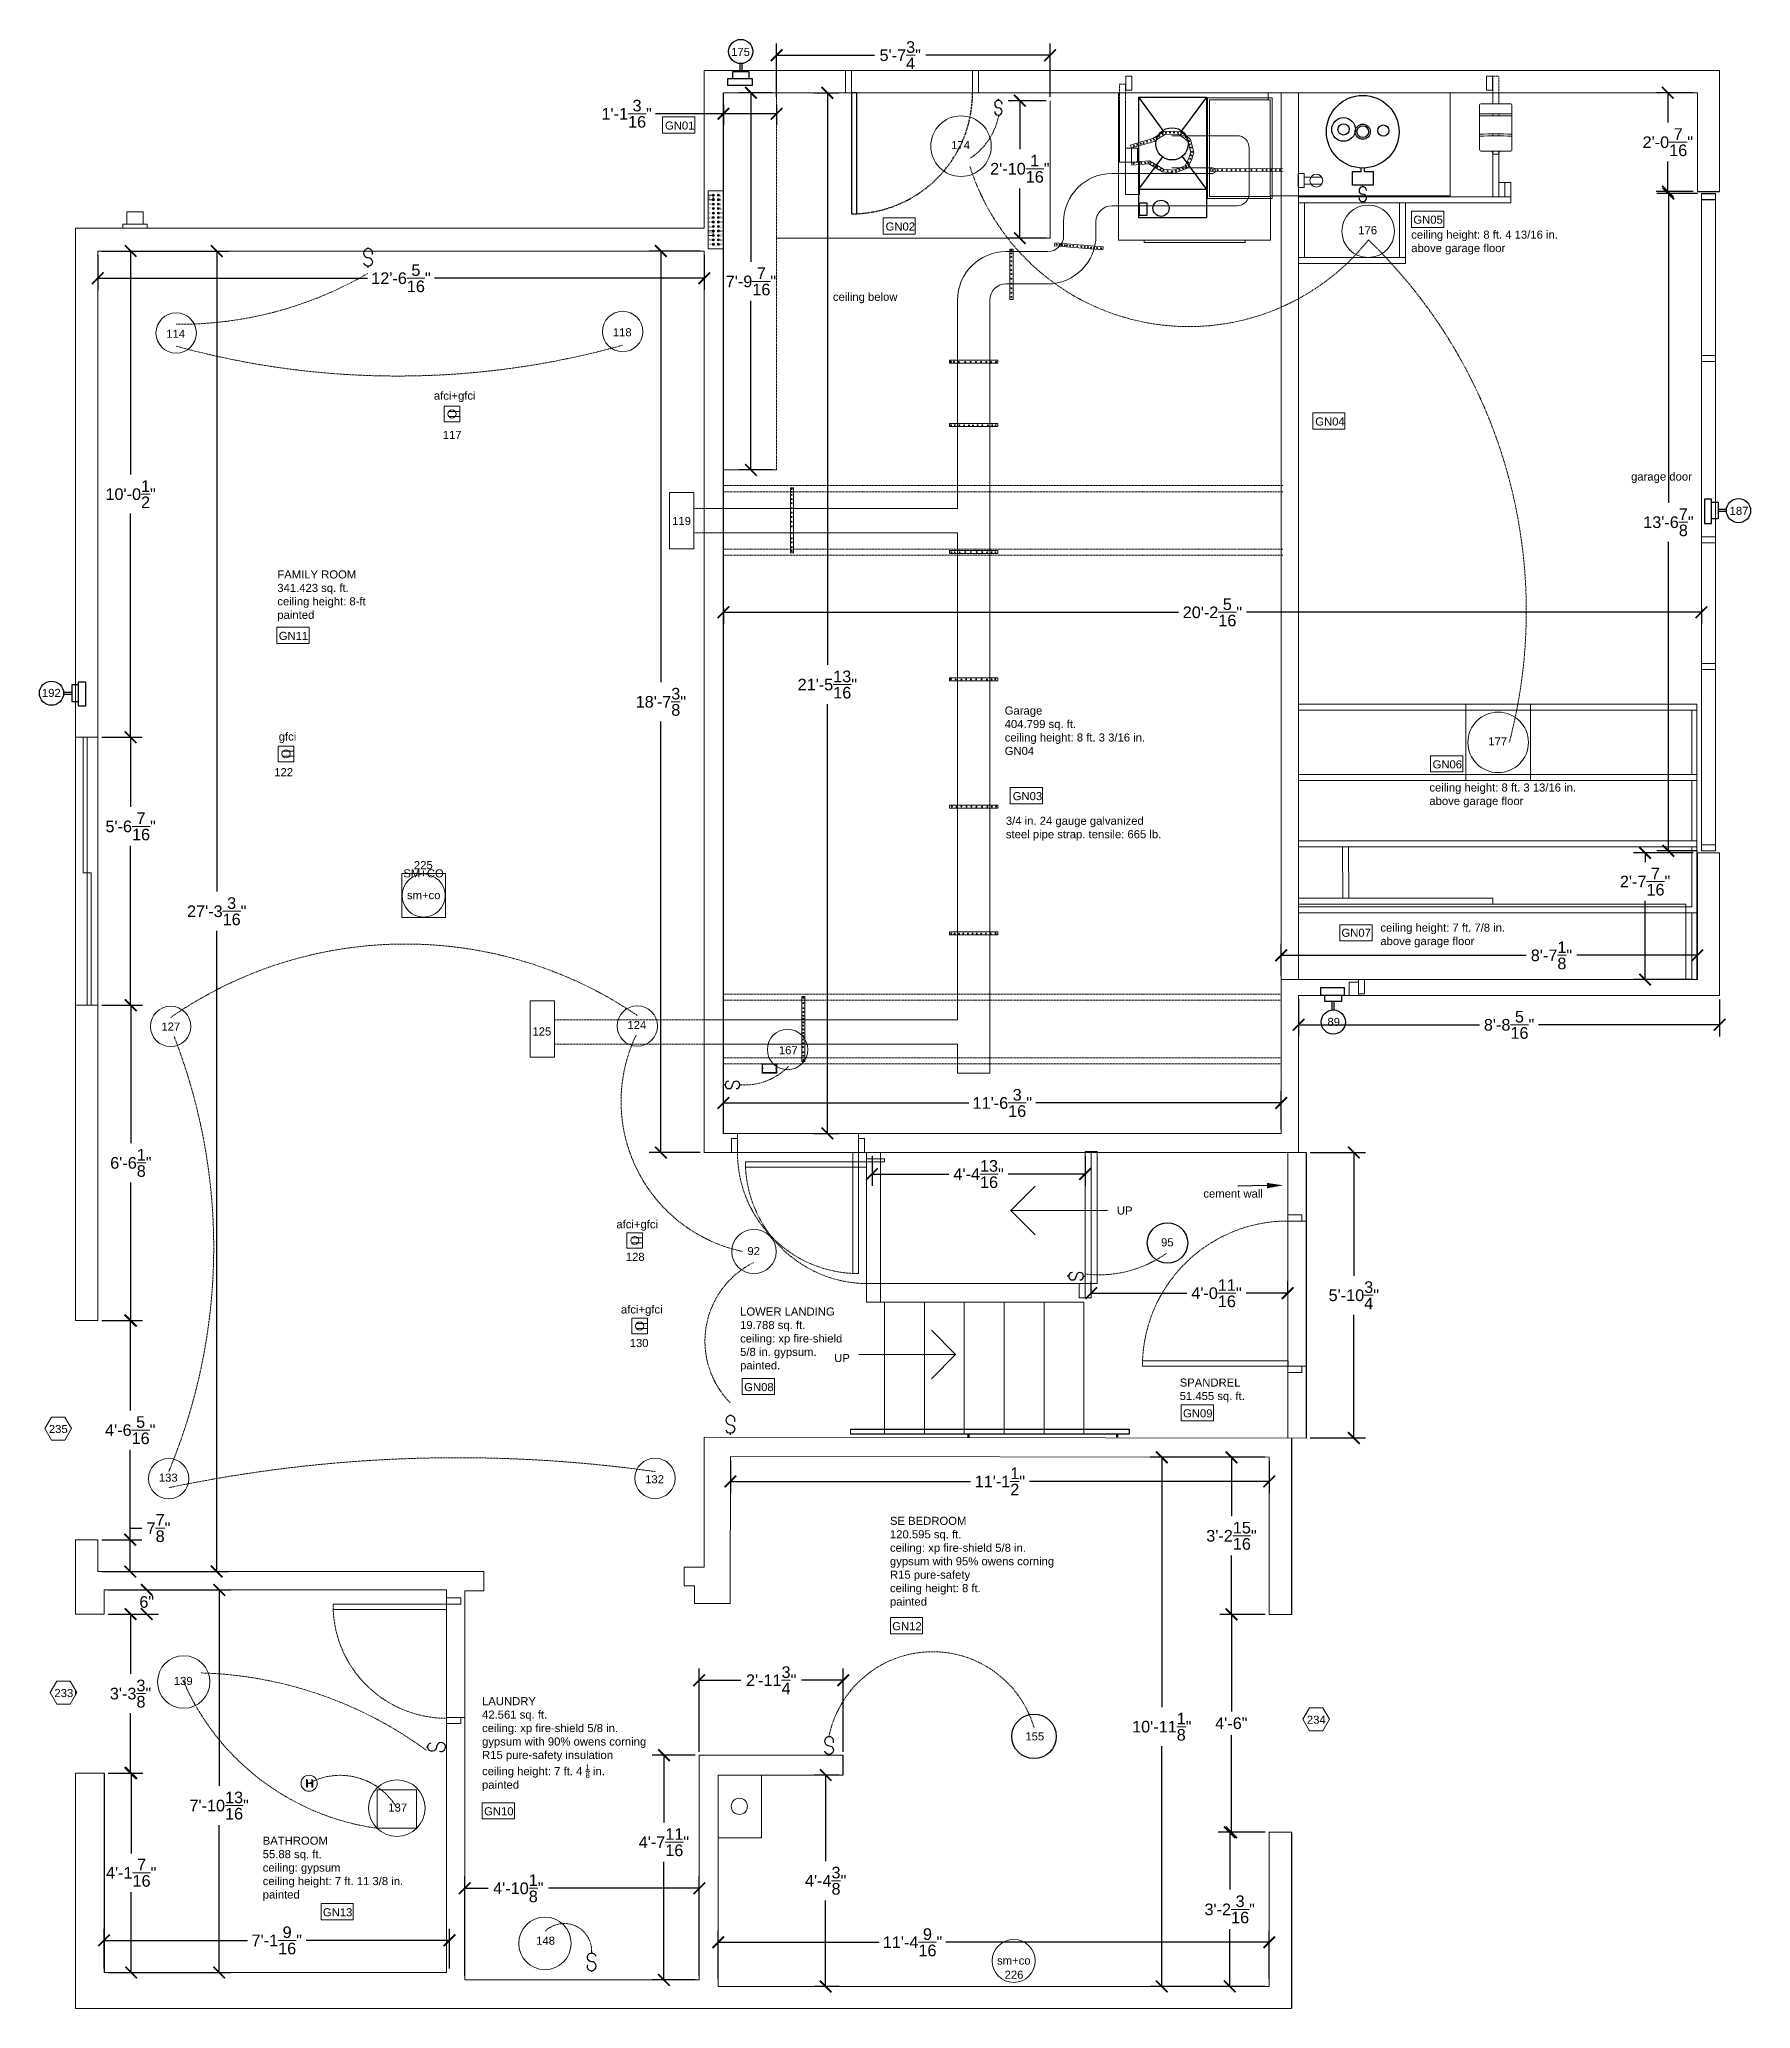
# Model space of a CAD drawing. Header units: inches. Extents: x -438 to -14, y 594 to 1082.
import ezdxf

# ---------------------------------------------------------------- set-up
doc = ezdxf.new("R2010")
doc.units = ezdxf.units.IN
doc.header["$MEASUREMENT"] = 0
doc.linetypes.add('DASHED2', pattern=[0.375, 0.25, -0.125])
doc.layers.get('0').update_dxf_attribs({"color": 1, "lineweight": 9})
for name, color, linetype, lineweight in [('A-101-Dimensions', 7, 'Continuous', 9), ('A-101-Floorplan-1st-floor', 7, 'Continuous', 9), ('A-101-RCP', 7, 'Continuous', 9), ('A-101-Text', 7, 'Continuous', 9)]:
    doc.layers.add(name, color=color, linetype=linetype, lineweight=lineweight)
doc.styles.add('Annotative', font='Arial.ttf')
doc.styles.add('Small', font='Arial.ttf')
doc.styles.get("Standard").update_dxf_attribs({"font": 'Arial.ttf', "height": 2})
doc.dimstyles.new('Annotative', dxfattribs={"dimtxt": 0.18, "dimasz": 0.18, "dimexe": 0.18, "dimexo": 0.0625, "dimgap": 0.09, "dimtad": 0, "dimtih": 1, "dimtoh": 1, "dimdec": 4, "dimzin": 0, "dimdsep": 46, "dimlunit": 4, "dimtxsty": 'Annotative', "dimblk": 'ARCHTICK', "dimblk1": 'ARCHTICK', "dimblk2": 'ARCHTICK', "dimcen": 0.09, "dimadec": 0, "dimazin": 0, "dimtfac": 1, "dimtdec": 4, "dimtofl": 0, "dimtmove": 0, "dimatfit": 3, "dimldrblk": 'ARCHTICK', "dimfxl": 1, "dimtolj": 1, "dimtzin": 0, "dimarcsym": 0})

msp = doc.modelspace()

# ---------------------------------------------------------------- texts
at = {"lineweight": 5}
msp.add_text('SM+CO', height=2, dxfattribs=at).set_placement((-347.37197, 873.99303, -93))
at = {"layer": 'A-101-Floorplan-1st-floor', "style": 'Annotative'}
for s, p in [('235', (-435.19878, 736.31185)), ('233', (-433.82212, 670.88901)), ('234', (-123.50348, 664.28409))]:
    msp.add_text(s, height=2, dxfattribs=at).set_placement(p)
at = {"layer": 'A-101-Floorplan-1st-floor', "lineweight": 5, "insert": (-134.40507, 796.65315), "char_height": 2, "attachment_point": 3, "style": 'Small'}
msp.add_mtext('cement wall', dxfattribs=at)
at = {"layer": 'A-101-Floorplan-1st-floor', "lineweight": 5, "insert": (-371.49019, 650.45935), "char_height": 2, "attachment_point": 1}
msp.add_mtext_dynamic_manual_height_columns('H', width=2.4587956, gutter_width=10, heights=[0], dxfattribs=at)
at = {"layer": 'A-101-RCP', "lineweight": 5, "char_height": 2, "attachment_point": 1}
for s, width, insert in [('174', 5.2422334, (-211.64321, 1056.44518)), ('176', 5.2422334, (-110.76821, 1035.34989)), ('118', 5.2422334, (-295.47586, 1010.06575)), ('114', 5.2422334, (-406.10086, 1009.68959)), ('afci+gfci', 1.3349173, (-339.80808, 994.35923, 193)), ('117', 5.2570148, (-337.61338, 984.63433, 96.5)), ('119', 5.2422334, (-280.77535, 963.30073)), ('gfci', 1.3349173, (-378.2536, 909.88285, 193)), ('177', 5.2422334, (-78.54946, 908.70364)), ('122', 5.177737, (-379.36039, 901.06947)), ('225', 7.0538935, (-344.75508, 878.02739, 93)), ('sm+co', 8.8644528, (-346.47835, 870.58958, 93)), ('127', 5.2422334, (-407.327, 838.03178)), ('125', 5.2422334, (-315.38418, 836.81383)), ('124', 5.2422334, (-291.86196, 838.4204, 82.125)), ('167', 5.2422334, (-254.33154, 832.15476)), ('afci+gfci', 1.3349173, (-294.59234, 789.05496, 193)), ('128', 5.3026522, (-292.25206, 780.97228)), ('92', 3.0577621, (-262.11662, 782.40934, -164.25)), ('95', 5.2422334, (-159.64118, 784.57135, 39.375)), ('afci+gfci', 1.3349173, (-293.46018, 767.93222, 193)), ('130', 4.5997168, (-291.28822, 759.61859)), ('133', 5.2422334, (-407.95571, 726.25654)), ('132', 5.2422334, (-287.45571, 725.85871)), ('139', 5.2422334, (-404.23729, 675.88268)), ('155', 5.2422334, (-193.24609, 662.15047)), ('137', 5.2422334, (-351.09649, 644.50676)), ('148', 5.2422334, (-314.45593, 611.5195)), ('sm+co', 8.8644528, (-200.26593, 606.59701, 93)), ('226', 5.5764034, (-198.39888, 603.08422))]:
    msp.add_mtext_dynamic_manual_height_columns(s, width=width, gutter_width=10, heights=[0], dxfattribs=dict(at, insert=insert))
at = {"layer": 'A-101-Text', "lineweight": 5}
for p in [(-170.57231, 790.4539), (-240.61319, 753.89734)]:
    msp.add_text('UP', height=2, dxfattribs=at).set_placement(p)
at = {"layer": 'A-101-Text', "lineweight": 5, "char_height": 2, "attachment_point": 1}
for s, insert, width in [('GN02', (-227.89169, 1036.26922), 8.3389499), ('GN05', (-97.11749, 1037.9611), 8.3389499), ('GN04', (-121.43457, 987.95392), 8.3389499), ('GN11', (-378.23695, 934.83662), 8.3389499), ('Garage\\P404.799 sq. ft.^Jceiling height: 8 ft. 3 3/16 in.\\PGN04', (-198.37673, 916.33032), 34.9625706), ('GN06', (-92.35623, 902.99918), 8.3389499), ('GN03', (-196.38609, 895.12985), 8.3389499), ('GN07', (-114.93747, 861.27632), 8.3389499), ('LOWER LANDING\\P19.788 sq. ft.\\Pceiling: xp fire-shield\\P5/8 in. gypsum.\\Ppainted.', (-263.93249, 767.41685), 36.7162913), ('GN08', (-262.92447, 748.69216), 8.3389499), ('SPANDREL\\P51.455 sq. ft.', (-155.01904, 749.81971), 29.4252122), ('GN09', (-154.18649, 742.19176), 8.3389499), ('SE BEDROOM\\P120.595 sq. ft.\\Pceiling: xp fire-shield 5/8 in. gypsum with 95% owens corning R15 pure-safety\\Pceiling height: 8 ft.\\Ppainted', (-226.80447, 715.55134), 43.5153377), ('GN12', (-226.24628, 689.44654), 8.3389499), ('\\A1;LAUNDRY\\P42.561 sq. ft.\\Pceiling: xp fire-shield 5/8 in. \\Pgypsum with 90% owens corning ^JR15 pure-safety insulation\\Pceiling height: 7 ft. 4 {\\H0.7x;\\S1/8;} in.\\Ppainted', (-327.8726, 670.87356), 60.3372971), ('GN10', (-327.36383, 643.58771), 8.3389499), ('GN13', (-367.30274, 618.56545), 8.3389499)]:
    msp.add_mtext(s, dxfattribs=dict(at, insert=insert, width=width))
for s, width, gutter_width, insert in [('\\A1;ceiling height: 8 ft. 4 13/16 in.\\Pabove garage floor', 37.6413816, 10, (-97.65064, 1034.26667)), ('ceiling below', 20.771039, 10, (-240.93781, 1018.85213)), ('garage door', 16.6186821, 10, (-43.18173, 974.3239)), ('\\A1;ceiling height: 8 ft. 3 13/16 in. \\Pabove garage floor', 37.4228775, 10, (-93.15479, 897.26165)), ('\\A1;3/4 in. 24 gauge galvanized\\Psteel pipe strap. tensile: 665 lb.', 40.966287, 10, (-198.08768, 889.02172)), ('ceiling height: 7 ft. 7/8 in. \\Pabove garage floor', 32.8025153, 10, (-105.29923, 862.54765)), ('\\A1;BATHROOM\\P55.88 sq. ft.\\Pceiling: gypsum\\Pceiling height: 7 ft. 11 3/8 in.\\Ppainted', 35.205244, 15, (-382.21299, 636.30187))]:
    msp.add_mtext_dynamic_manual_height_columns(s, width=width, gutter_width=gutter_width, heights=[0], dxfattribs=dict(at, insert=insert))
at = {"layer": 'A-101-Text', "lineweight": 5, "insert": (-378.5955, 950.06175), "char_height": 2, "width": 23.2448714, "attachment_point": 1, "style": 'Annotative'}
msp.add_mtext('FAMILY ROOM\\P341.423 sq. ft.\\Pceiling height: 8-ft\\Ppainted', dxfattribs=at)

# ---------------------------------------------------------------- blocks, each defined once
blk = doc.blocks.new('L1-south-stairway-handrail')
at = {"layer": 'A-101-Floorplan-1st-floor', "lineweight": -3}
for p, q in [((-57.8, 1.25), (11.23, 1.25)), ((11.23, 0), (-57.8, 0)), ((-28.71, -0.75), (-28.71, 0)), ((-28.46, -0.75), (-28.46, 0)), ((8.09, 0), (8.09, -0.75)), ((8.34, 0), (8.34, -0.75)), ((11.23, 1.25), (11.23, 0))]:
    blk.add_line(p, q, dxfattribs=at)
at = {"layer": 'A-101-Floorplan-1st-floor', "lineweight": 5}
blk.add_line((-57.8, 1.25), (-57.8, 0), dxfattribs=at)
blk = doc.blocks.new('L1-arrow')
at = {"lineweight": 5}
for p, q in [((188.32, -365.98), (182.32, -359.98)), ((182.32, -365.98), (164.32, -365.98)), ((182.32, -365.98), (188.32, -365.98)), ((188.32, -365.98), (182.32, -371.98))]:
    blk.add_line(p, q, dxfattribs=at)
blk = doc.blocks.new('sub-panel-30a+50a')
at = {"layer": 'A-101-Floorplan-1st-floor', "lineweight": 5}
for p, q in [((-3.75, -14.38), (-3.75, 0)), ((-3.75, 0), (0, 0)), ((0, -15.19), (0, 0.81)), ((-2.5, -1.11), (-3.75, -1.11)), ((-3.75, -2.21), (-2.5, -2.21)), ((-2.75, -1.11), (-2.25, -1.11)), ((-2.75, -2.21), (-2.25, -2.21)), ((-2.75, -3.32), (-2.25, -3.32)), ((-2.75, -4.42), (-2.25, -4.42)), ((-2.5, -1.36), (-2.5, -0.86)), ((-2.5, -2.21), (-2.5, -1.11)), ((-2.5, -2.46), (-2.5, -1.96)), ((-2.5, -3.57), (-2.5, -3.07)), ((-2.5, -4.67), (-2.5, -4.17)), ((-1.5, -1.11), (-1, -1.11)), ((-1.5, -2.21), (-1, -2.21)), ((-1.5, -3.32), (-1, -3.32)), ((-1.5, -4.42), (-1, -4.42)), ((-1.25, -1.36), (-1.25, -0.86)), ((-1.25, -2.46), (-1.25, -1.96)), ((-1.25, -3.57), (-1.25, -3.07)), ((-1.25, -4.67), (-1.25, -4.17)), ((-2.75, -5.53), (-2.25, -5.53)), ((-2.75, -6.64), (-2.25, -6.64)), ((-2.75, -7.74), (-2.25, -7.74)), ((-2.75, -8.85), (-2.25, -8.85)), ((-2.5, -5.78), (-2.5, -5.28)), ((-2.5, -6.89), (-2.5, -6.39)), ((-2.5, -7.99), (-2.5, -7.49)), ((-2.5, -9.1), (-2.5, -8.6)), ((-2.5, -10.21), (-2.5, -9.71)), ((-1.5, -5.53), (-1, -5.53)), ((-1.5, -6.64), (-1, -6.64)), ((-1.5, -7.74), (-1, -7.74)), ((-1.5, -8.85), (-1, -8.85)), ((-1.25, -5.78), (-1.25, -5.28)), ((-1.25, -6.89), (-1.25, -6.39)), ((-1.25, -7.99), (-1.25, -7.49)), ((-1.25, -9.1), (-1.25, -8.6)), ((-1.25, -10.21), (-1.25, -9.71)), ((-2.5, -9.96), (-3.75, -9.96)), ((-3.75, -9.96), (-3.75, -11.06)), ((-3.75, -11.06), (-2.5, -11.06)), ((-3.75, -14.38), (0, -14.38)), ((-2.75, -9.96), (-2.25, -9.96)), ((-2.75, -11.06), (-2.25, -11.06)), ((-2.75, -12.17), (-2.25, -12.17)), ((-2.75, -13.27), (-2.25, -13.27)), ((-2.5, -11.06), (-2.5, -9.96)), ((-2.5, -11.31), (-2.5, -10.81)), ((-2.5, -12.42), (-2.5, -11.92)), ((-2.5, -13.52), (-2.5, -13.02)), ((-1.5, -9.96), (-1, -9.96)), ((-1.5, -11.06), (-1, -11.06)), ((-1.5, -12.17), (-1, -12.17)), ((-1.5, -13.27), (-1, -13.27)), ((-1.25, -11.31), (-1.25, -10.81)), ((-1.25, -12.42), (-1.25, -11.92)), ((-1.25, -13.52), (-1.25, -13.02))]:
    blk.add_line(p, q, dxfattribs=at)
for centre in [(-2.5, -1.11), (-2.5, -2.21), (-2.5, -3.32), (-2.5, -4.42), (-1.25, -1.11), (-1.25, -2.21), (-1.25, -3.32), (-1.25, -4.42), (-2.5, -5.53), (-2.5, -6.64), (-2.5, -7.74), (-2.5, -8.85), (-2.5, -9.96), (-1.25, -5.53), (-1.25, -6.64), (-1.25, -7.74), (-1.25, -8.85), (-1.25, -9.96), (-2.5, -11.06), (-2.5, -12.17), (-2.5, -13.27), (-1.25, -11.06), (-1.25, -12.17), (-1.25, -13.27)]:
    blk.add_circle(centre, 0.25, dxfattribs=at)
at = {"layer": 'A-101-Floorplan-1st-floor', "lineweight": 5, "style": 'Small'}
for s, p in [('nc', (-3.61, -3.49)), ('1', (-3.6, -1.88)), ('7', (-3.57, -4.7)), ('2', (-0.98, -1.36)), ('4', (-0.92, -2.47)), ('6', (-0.92, -3.59)), ('8', (-0.9, -4.67)), ('9', (-3.63, -5.79)), ('11', (-3.65, -6.92)), ('13', (-3.64, -8)), ('15', (-3.64, -9.11)), ('10', (-0.91, -5.79)), ('14', (-0.9, -8.02)), ('16', (-0.89, -9.11)), ('nc', (-0.88, -6.81)), ('18', (-0.87, -10.2)), ('nc', (-3.62, -13.46)), ('17', (-3.63, -10.82)), ('nc', (-3.61, -12.36)), ('22', (-0.92, -12.42)), ('nc', (-0.89, -13.46)), ('20', (-0.88, -11.28))]:
    blk.add_text(s, height=0.5, dxfattribs=at).set_placement(p)
blk = doc.blocks.new('L1-toggle-switch-135')
at = {"layer": ''}
for p, q in [((-5, 0, -46.25), (-4.65, 0, -46.25)), ((-0.26, 0, -46.25), (0, 0, -46.25))]:
    blk.add_line(p, q, dxfattribs=at)
at = {"layer": '', "elevation": -46.25}
for points in [[(-2.5, 0, -2.004555), (-3.85, 1.06)], [(-1.75, -1.06, 3.139408), (-2.5, 0, 3.139408)]]:
    blk.add_lwpolyline(points, format="xyb", dxfattribs=at)
blk = doc.blocks.new('L1-landing-toggle-switch-91')
at = {"layer": ''}
for p, q in [((0, 4.74, -46.25), (0, 5, -46.25)), ((0, 0, -46.25), (0, 0.35, -46.25))]:
    blk.add_line(p, q, dxfattribs=at)
at = {"layer": '', "elevation": -46.25}
for points in [[(1.06, 3.25, 3.139408), (0, 2.5, 3.139408)], [(0, 2.5, -2.004555), (-1.06, 1.15)]]:
    blk.add_lwpolyline(points, format="xyb", dxfattribs=at)
blk = doc.blocks.new('L1-motion-switch-144')
at = {"layer": ''}
for p, q in [((0, 5, -43.25), (0, 4.65, -43.25)), ((0, 0.26, -43.25), (0, 0, -43.25))]:
    blk.add_line(p, q, dxfattribs=at)
at = {"layer": '', "elevation": -43.25}
for points in [[(-1.06, 1.75, 3.139408), (0, 2.5, 3.139408)], [(0, 2.5, -2.004555), (1.06, 3.85)]]:
    blk.add_lwpolyline(points, format="xyb", dxfattribs=at)
blk = doc.blocks.new('L1-toggle-switch-149')
at = {"layer": ''}
for p, q in [((0, 4.74, -45), (0, 5, -45)), ((0, 0, -45), (0, 0.35, -45))]:
    blk.add_line(p, q, dxfattribs=at)
at = {"layer": '', "elevation": -45}
for points in [[(1.06, 3.25, 3.139408), (0, 2.5, 3.139408)], [(0, 2.5, -2.004555), (-1.06, 1.15)]]:
    blk.add_lwpolyline(points, format="xyb", dxfattribs=at)
blk = doc.blocks.new('L1-switch-165')
at = {"layer": ''}
for p, q in [((0.41, 0, -51.62), (0, 0, -51.62)), ((4.08, 0, -51.62), (4.49, 0, -51.62))]:
    blk.add_line(p, q, dxfattribs=at)
for centre, start, end in [((1.32, 0, -51.62), 90, 270), ((3.17, 0, -51.62), 270, 180), ((1.34, 0, -51.62), 270, 0)]:
    blk.add_arc(centre, 0.916, start, end, dxfattribs=at)
blk = doc.blocks.new('L1-switch-173')
at = {"layer": ''}
for p, q in [((0, -0.41, -43), (0, 0, -43)), ((0, -4.08, -43), (0, -4.49, -43))]:
    blk.add_line(p, q, dxfattribs=at)
for centre, start, end in [((0, -1.32, -43), 0, 180), ((0, -1.34, -43), 180, 270), ((0, -3.17, -43), 180, 90)]:
    blk.add_arc(centre, 0.916, start, end, dxfattribs=at)
blk = doc.blocks.new('dusk-to-dawn-187-driveway')
at = {"layer": 'A-101-RCP', "lineweight": 30}
for p, q in [((0, 2.82), (-1.75, 2.82)), ((-1.75, 2.82), (-1.75, -3.18)), ((0, -3.18), (0, 2.82)), ((0, 2.06), (1.62, 2.06)), ((0, -2.06), (0, 2.06)), ((1.62, 2.06), (1.62, -2.06)), ((3.71, 0.25), (1.62, 0.25)), ((-1.75, -3.18), (0, -3.18)), ((1.62, -2.06), (0, -2.06)), ((3.71, -0.25), (1.62, -0.25))]:
    blk.add_line(p, q, dxfattribs=at)
blk.add_circle((6.7, 0), 3, dxfattribs=at)
at = {"layer": 'A-101-RCP', "lineweight": 5, "insert": (4.5, 0.95), "char_height": 2, "attachment_point": 1}
blk.add_mtext_dynamic_manual_height_columns('187', width=5.2422, gutter_width=10, heights=[0], dxfattribs=at)
blk = doc.blocks.new('floodlight-camera-195-patio')
at = {"layer": 'A-101-RCP', "lineweight": 30}
for p, q in [((-3.71, 0.27), (-1.62, 0.27)), ((0, 2.08), (-1.62, 2.08)), ((-1.62, 2.08), (-1.62, -2.04)), ((0, 2.84), (1.75, 2.84)), ((0, -3.16), (0, 2.84)), ((0, -2.04), (0, 2.08)), ((1.75, 2.84), (1.75, -3.16)), ((-3.71, -0.23), (-1.62, -0.23)), ((-1.62, -2.04), (0, -2.04)), ((1.75, -3.16), (0, -3.16))]:
    blk.add_line(p, q, dxfattribs=at)
blk.add_circle((-6.7, 0.02), 3, dxfattribs=at)
at = {"layer": 'A-101-RCP', "lineweight": 5, "insert": (-9.07, 1.1), "char_height": 2, "attachment_point": 1}
blk.add_mtext_dynamic_manual_height_columns('192', width=5.2422, gutter_width=10, heights=[0], dxfattribs=at)
blk = doc.blocks.new('L1-toggle-switch-98')
at = {"layer": ''}
for p, q in [((0, -0.26, -39.25), (0, 0, -39.25)), ((0, -5, -39.25), (0, -4.65, -39.25))]:
    blk.add_line(p, q, dxfattribs=at)
at = {"layer": '', "elevation": -39.25}
for points in [[(1.06, -1.75, 3.139408), (0, -2.5, 3.139408)], [(0, -2.5, -2.004555), (-1.06, -3.85)]]:
    blk.add_lwpolyline(points, format="xyb", dxfattribs=at)
blk = doc.blocks.new('dusk-to-dawn-89-front-porch')
at = {"layer": 'A-101-RCP', "lineweight": 30}
for p, q in [((2.82, 1.75), (-3.18, 1.75)), ((-3.18, 1.75), (-3.18, 0)), ((-3.18, 0), (2.82, 0)), ((-2.06, -1.62), (-2.06, 0)), ((-2.06, 0), (2.06, 0)), ((2.06, 0), (2.06, -1.62)), ((2.82, 0), (2.82, 1.75)), ((2.06, -1.62), (-2.06, -1.62)), ((-0.25, -3.71), (-0.25, -1.62)), ((0.25, -3.71), (0.25, -1.62))]:
    blk.add_line(p, q, dxfattribs=at)
blk.add_circle((0, -6.7), 3, dxfattribs=at)
at = {"layer": 'A-101-RCP', "lineweight": 5, "insert": (-1.44, -5.65), "char_height": 2, "attachment_point": 1}
blk.add_mtext_dynamic_manual_height_columns('89', width=3.4652, gutter_width=10, heights=[0], dxfattribs=at)
blk = doc.blocks.new('gfci-duplex-183-water-heater')
for p, q in [((-3.03, 0.87), (1.35, 0.87)), ((-3.03, -0.86), (1.36, -0.86))]:
    blk.add_line(p, q)
blk.add_circle((0, 0), 1.61)
blk = doc.blocks.new('dusk-to-dawn-175-trailer-area')
at = {"layer": 'A-101-RCP', "lineweight": 30}
for p, q in [((-3.19, -1.75), (-3.19, 0)), ((-3.19, 0), (2.81, 0)), ((2.04, 1.62), (-2.08, 1.62)), ((-2.08, 1.62), (-2.08, 0)), ((-2.08, 0), (2.04, 0)), ((-0.27, 3.71), (-0.27, 1.62)), ((0.23, 3.71), (0.23, 1.62)), ((2.04, 0), (2.04, 1.62)), ((2.81, 0), (2.81, -1.75)), ((2.81, -1.75), (-3.19, -1.75))]:
    blk.add_line(p, q, dxfattribs=at)
blk.add_circle((-0.02, 6.7), 3, dxfattribs=at)
at = {"layer": 'A-101-RCP', "lineweight": 5, "insert": (-2.4, 7.58), "char_height": 2, "attachment_point": 1}
blk.add_mtext_dynamic_manual_height_columns('175', width=5.2422, gutter_width=10, heights=[0], dxfattribs=at)
blk = doc.blocks.new('carlon-1-gang-ajust-a-box')
at = {"lineweight": 5}
for p, q in [((0.13, -1.14), (0.19, -1.14)), ((0.16, -1.11), (0.16, -1.17)), ((3.47, -1.14), (3.53, -1.14)), ((3.5, -1.11), (3.5, -1.17))]:
    blk.add_line(p, q, dxfattribs=at)
blk.add_lwpolyline([(0.01, -2.29), (0.01, 0.01), (3.66, 0.01), (3.66, -2.29)], close=True, dxfattribs=at)
for points in [[(0.13, -1.05), (0.13, -0.11), (3.53, -0.11), (3.53, -1.05)], [(3.53, -1.23), (3.53, -2.16), (0.13, -2.16), (0.13, -1.23)]]:
    blk.add_lwpolyline(points, dxfattribs=at)
for centre in [(0.16, -1.14), (3.5, -1.14)]:
    blk.add_circle(centre, 0.0312, dxfattribs=at)
for centre, start, end in [((0.16, -1.14), 250.4635, 109.4059), ((3.5, -1.14), 70.5288, 289.4712)]:
    blk.add_arc(centre, 0.0938, start, end, dxfattribs=at)
blk = doc.blocks.new('water-heater-switch')
at = {"layer": ''}
for p, q in [((0, -0.41), (0, 0)), ((0, -4.08), (0, -4.32))]:
    blk.add_line(p, q, dxfattribs=at)
for centre, start, end in [((0, -1.32), 0, 180), ((0, -1.34), 180, 270), ((0, -3.17), 180, 90)]:
    blk.add_arc(centre, 0.916, start, end, dxfattribs=at)
blk = doc.blocks.new('new-water-heater')
at = {"lineweight": -3}
blk.add_lwpolyline([(0.37, -9), (0.37, -9.86), (2.56, -9.86), (2.56, -13.25), (-2.56, -13.25), (-2.56, -9.86), (-0.38, -9.86), (-0.38, -9)], dxfattribs=at)
for centre, radius in [((0, 0), 9), ((-4.75, 0.55), 2.93), ((-4.75, 0.55), 1.39), ((0, 0), 1.88), ((0, 0), 1.45), ((5.1, 0.27), 1.39)]:
    blk.add_circle(centre, radius, dxfattribs=at)
blk.add_blockref('water-heater-switch', (0, -13.25), dxfattribs=at)
blk = doc.blocks.new('support-2x4-for-duplex-183')
at = {"lineweight": 5}
for p, q in [((0, 3.5), (0, 0)), ((0, 3.5), (1.5, 3.5)), ((0, 0), (1.5, 0)), ((1.5, 3.5), (1.5, 0))]:
    blk.add_line(p, q, dxfattribs=at)
blk = doc.blocks.new('28gauge-pipe-hanger-strap-650psi')
at = {"lineweight": 5}
for p, q in [((0, 0.75), (12, 0.75)), ((0, 0.75), (0, 0)), ((0, 0), (12, 0)), ((12, 0.75), (12, 0))]:
    blk.add_line(p, q, dxfattribs=at)
blk = doc.blocks.new('century-furnace-181')
at = {"layer": 'A-101-Floorplan-1st-floor', "lineweight": -3}
for p, q in [((-0.02, 29.78), (6.02, 21.56)), ((-0.02, 29.78), (16.79, 29.78)), ((-0.02, 29.78), (-0.02, 0.03)), ((16.79, 29.78), (10.63, 21.45)), ((16.79, 29.78), (16.79, 0.03)), ((5.87, 15.02), (-0.03, 7.03)), ((10.75, 15.12), (16.79, 6.9)), ((-0.03, 7.03), (16.79, 7.03)), ((-0.02, 0.03), (16.79, 0.03))]:
    blk.add_line(p, q, dxfattribs=at)
blk.add_lwpolyline([(0.13, 0.53), (2.13, 0.53), (2.13, 3.53), (0.13, 3.53)], close=True, dxfattribs=at)
for centre, radius in [((8.25, 18.24), 4), ((5.54, 2.28), 2)]:
    blk.add_circle(centre, radius, dxfattribs=at)
blk = doc.blocks.new('_ArchTick')
at = {"color": 0, "linetype": 'ByBlock', "lineweight": 30, "const_width": 0.15}
blk.add_lwpolyline([(-0.5, -0.5), (0.5, 0.5)], dxfattribs=at)
blk = doc.blocks.new('*D487')
at = {"layer": 'A-101-Dimensions', "color": 0, "lineweight": -2, "transparency": 16777216}
for p, q in [((-273.82, 1029.19), (-286.45, 1029.19)), ((-283.57, 1029.19), (-283.57, 922.39)), ((-283.57, 805.81), (-283.57, 912.61)), ((-273.82, 805.81), (-286.45, 805.81))]:
    blk.add_line(p, q, dxfattribs=at)
at = {"layer": 'A-101-Dimensions', "color": 0, "lineweight": -2, "transparency": 16777216, "xscale": 2.88, "yscale": 2.88, "zscale": 2.88}
for p, rotation in [((-283.57, 1029.19), 90), ((-283.57, 805.81), 270)]:
    blk.add_blockref('_ArchTick', p, dxfattribs=dict(at, rotation=rotation))
at = {"layer": 'A-101-Dimensions', "color": 0, "lineweight": 5, "transparency": 16777216, "insert": (-283.57, 917.5), "char_height": 2.88, "attachment_point": 5, "style": 'Annotative'}
blk.add_mtext('\\A1;18\'-7{\\H1x;\\S3/8;}"', dxfattribs=at)
blk = doc.blocks.new('*D488')
at = {"layer": 'A-101-Dimensions', "color": 0, "lineweight": -2, "transparency": 16777216}
for p, q in [((-274.1, 657.31), (-274.1, 677.93)), ((-274.1, 675.05), (-263.74, 675.05)), ((-238.38, 675.05), (-248.74, 675.05)), ((-238.38, 657.31), (-238.38, 677.93))]:
    blk.add_line(p, q, dxfattribs=at)
at = {"layer": 'A-101-Dimensions', "color": 0, "lineweight": -2, "transparency": 16777216, "xscale": 2.88, "yscale": 2.88, "zscale": 2.88, "rotation": 180}
blk.add_blockref('_ArchTick', (-274.1, 675.05), dxfattribs=at)
at = {"layer": 'A-101-Dimensions', "color": 0, "lineweight": -2, "transparency": 16777216, "xscale": 2.88, "yscale": 2.88, "zscale": 2.88}
blk.add_blockref('_ArchTick', (-238.38, 675.05), dxfattribs=at)
at = {"layer": 'A-101-Dimensions', "color": 0, "lineweight": 5, "transparency": 16777216, "insert": (-256.24, 675.05), "char_height": 2.88, "attachment_point": 5, "style": 'Annotative'}
blk.add_mtext('\\A1;2\'-11{\\H1x;\\S3/4;}"', dxfattribs=at)
blk = doc.blocks.new('*D489')
at = {"layer": 'A-101-Dimensions', "color": 0, "lineweight": -2, "transparency": 16777216}
for p, q in [((-269.35, 601.06), (-269.35, 613.01)), ((-269.35, 610.13), (-229.49, 610.13)), ((-132.82, 610.13), (-212.94, 610.13)), ((-132.82, 601.06), (-132.82, 613.01))]:
    blk.add_line(p, q, dxfattribs=at)
at = {"layer": 'A-101-Dimensions', "color": 0, "lineweight": -2, "transparency": 16777216, "xscale": 2.88, "yscale": 2.88, "zscale": 2.88, "rotation": 180}
blk.add_blockref('_ArchTick', (-269.35, 610.13), dxfattribs=at)
at = {"layer": 'A-101-Dimensions', "color": 0, "lineweight": -2, "transparency": 16777216, "xscale": 2.88, "yscale": 2.88, "zscale": 2.88}
blk.add_blockref('_ArchTick', (-132.82, 610.13), dxfattribs=at)
at = {"layer": 'A-101-Dimensions', "color": 0, "lineweight": 5, "transparency": 16777216, "insert": (-221.21, 610.13), "char_height": 2.88, "attachment_point": 5, "style": 'Annotative'}
blk.add_mtext('\\A1;11\'-4{\\H1x;\\S9/16;}"', dxfattribs=at)
blk = doc.blocks.new('general-note')
at = {"layer": 'A-101-Text', "lineweight": 5}
blk.add_lwpolyline([(4.11, 2.15), (4.11, -1.85), (-3.89, -1.85), (-3.89, 2.15)], close=True, dxfattribs=at)
at = {"layer": 'A-101-Text', "lineweight": 5, "insert": (-3.26, 1.02), "char_height": 2, "width": 8.3389, "attachment_point": 1}
blk.add_mtext('GN01', dxfattribs=at)
blk = doc.blocks.new('*D492')
at = {"layer": 'A-101-Dimensions', "color": 0, "lineweight": -2, "transparency": 16777216}
for p, q in [((-268.07, 1065.44), (-268.07, 1060.34)), ((-254.88, 1065.44), (-254.88, 1060.34)), ((-268.07, 1063.22), (-284.88, 1063.22)), ((-254.88, 1063.22), (-268.07, 1063.22))]:
    blk.add_line(p, q, dxfattribs=at)
at = {"layer": 'A-101-Dimensions', "color": 0, "lineweight": -2, "transparency": 16777216, "xscale": 2.88, "yscale": 2.88, "zscale": 2.88, "rotation": 180}
blk.add_blockref('_ArchTick', (-268.07, 1063.22), dxfattribs=at)
at = {"layer": 'A-101-Dimensions', "color": 0, "lineweight": -2, "transparency": 16777216, "xscale": 2.88, "yscale": 2.88, "zscale": 2.88}
blk.add_blockref('_ArchTick', (-254.88, 1063.22), dxfattribs=at)
at = {"layer": 'A-101-Dimensions', "color": 0, "lineweight": 5, "transparency": 16777216, "insert": (-292.04, 1063.22), "char_height": 2.88, "attachment_point": 5, "style": 'Annotative'}
blk.add_mtext('\\A1;1\'-1{\\H1x;\\S3/16;}"', dxfattribs=at)
blk = doc.blocks.new('*D493')
at = {"layer": 'A-101-Dimensions', "color": 0, "lineweight": -2, "transparency": 16777216}
for p, q in [((-254.88, 1067.44), (-254.88, 1080.6)), ((-187.13, 1067.44), (-187.13, 1080.6)), ((-254.88, 1077.72), (-230.62, 1077.72)), ((-187.13, 1077.72), (-217.9, 1077.72))]:
    blk.add_line(p, q, dxfattribs=at)
at = {"layer": 'A-101-Dimensions', "color": 0, "lineweight": -2, "transparency": 16777216, "xscale": 2.88, "yscale": 2.88, "zscale": 2.88, "rotation": 180}
blk.add_blockref('_ArchTick', (-254.88, 1077.72), dxfattribs=at)
at = {"layer": 'A-101-Dimensions', "color": 0, "lineweight": -2, "transparency": 16777216, "xscale": 2.88, "yscale": 2.88, "zscale": 2.88}
blk.add_blockref('_ArchTick', (-187.13, 1077.72), dxfattribs=at)
at = {"layer": 'A-101-Dimensions', "color": 0, "lineweight": 5, "transparency": 16777216, "insert": (-224.26, 1077.72), "char_height": 2.88, "attachment_point": 5, "style": 'Annotative'}
blk.add_mtext('\\A1;5\'-7{\\H1x;\\S3/4;}"', dxfattribs=at)
blk = doc.blocks.new('*D494')
at = {"layer": 'A-101-Dimensions', "color": 0, "lineweight": -2, "transparency": 16777216}
for p, q in [((-188.13, 1066.44), (-197.5, 1066.44)), ((-194.62, 1066.44), (-194.62, 1054.45)), ((-194.62, 1032.38), (-194.62, 1044.73)), ((-188.13, 1032.38), (-197.5, 1032.38))]:
    blk.add_line(p, q, dxfattribs=at)
at = {"layer": 'A-101-Dimensions', "color": 0, "lineweight": -2, "transparency": 16777216, "xscale": 2.88, "yscale": 2.88, "zscale": 2.88}
for p, rotation in [((-194.62, 1066.44), 90), ((-194.62, 1032.38), 270)]:
    blk.add_blockref('_ArchTick', p, dxfattribs=dict(at, rotation=rotation))
at = {"layer": 'A-101-Dimensions', "color": 0, "lineweight": 5, "transparency": 16777216, "insert": (-194.62, 1049.59), "char_height": 2.88, "attachment_point": 5, "style": 'Annotative'}
blk.add_mtext('\\A1;2\'-10{\\H1x;\\S1/16;}"', dxfattribs=at)
blk = doc.blocks.new('L1-spandrel-basic-switch-96')
at = {"layer": '', "lineweight": -3}
for p, q in [((-4.08, 0, -39.38), (-4.49, 0, -39.38)), ((-0.41, 0, -39.38), (0, 0, -39.38))]:
    blk.add_line(p, q, dxfattribs=at)
for centre, start, end in [((-3.17, 0, -39.38), 90, 270), ((-1.32, 0, -39.38), 270, 180), ((-3.15, 0, -39.38), 270, 0)]:
    blk.add_arc(centre, 0.916, start, end, dxfattribs=at)
blk = doc.blocks.new('*D496')
at = {"layer": 'A-101-Dimensions', "color": 0, "lineweight": -2, "transparency": 16777216}
for p, q in [((-268.07, 940.72), (-268.07, 936.79)), ((-268.07, 939.67), (-155.35, 939.67)), ((-25.76, 939.67), (-138.48, 939.67)), ((-25.76, 940.72), (-25.76, 936.79))]:
    blk.add_line(p, q, dxfattribs=at)
at = {"layer": 'A-101-Dimensions', "color": 0, "lineweight": -2, "transparency": 16777216, "xscale": 2.88, "yscale": 2.88, "zscale": 2.88, "rotation": 180}
blk.add_blockref('_ArchTick', (-268.07, 939.67), dxfattribs=at)
at = {"layer": 'A-101-Dimensions', "color": 0, "lineweight": -2, "transparency": 16777216, "xscale": 2.88, "yscale": 2.88, "zscale": 2.88}
blk.add_blockref('_ArchTick', (-25.76, 939.67), dxfattribs=at)
at = {"layer": 'A-101-Dimensions', "color": 0, "lineweight": 5, "transparency": 16777216, "insert": (-146.91, 939.67), "char_height": 2.88, "attachment_point": 5, "style": 'Annotative'}
blk.add_mtext('\\A1;20\'-2{\\H1x;\\S5/16;}"', dxfattribs=at)
blk = doc.blocks.new('*D497')
at = {"layer": 'A-101-Dimensions', "color": 0, "lineweight": -2, "transparency": 16777216}
for p, q in [((-176.94, 770.84), (-176.94, 773.85)), ((-176.94, 770.97), (-153.25, 770.97)), ((-128.25, 770.97), (-138.55, 770.97)), ((-128.25, 770.84), (-128.25, 773.85))]:
    blk.add_line(p, q, dxfattribs=at)
at = {"layer": 'A-101-Dimensions', "color": 0, "lineweight": -2, "transparency": 16777216, "xscale": 2.88, "yscale": 2.88, "zscale": 2.88, "rotation": 180}
blk.add_blockref('_ArchTick', (-176.94, 770.97), dxfattribs=at)
at = {"layer": 'A-101-Dimensions', "color": 0, "lineweight": -2, "transparency": 16777216, "xscale": 2.88, "yscale": 2.88, "zscale": 2.88}
blk.add_blockref('_ArchTick', (-128.25, 770.97), dxfattribs=at)
at = {"layer": 'A-101-Dimensions', "color": 0, "lineweight": 5, "transparency": 16777216, "insert": (-145.9, 770.97), "char_height": 2.88, "attachment_point": 5, "style": 'Annotative'}
blk.add_mtext('\\A1;4\'-0{\\H1x;\\S11/16;}"', dxfattribs=at)
blk = doc.blocks.new('*D498')
at = {"layer": 'A-101-Dimensions', "color": 0, "lineweight": -2, "transparency": 16777216}
for p, q in [((-231.25, 805.03), (-231.25, 797.6)), ((-231.25, 800.48), (-212.19, 800.48)), ((-178.44, 800.48), (-197.5, 800.48)), ((-178.44, 805.03), (-178.44, 797.6))]:
    blk.add_line(p, q, dxfattribs=at)
at = {"layer": 'A-101-Dimensions', "color": 0, "lineweight": -2, "transparency": 16777216, "xscale": 2.88, "yscale": 2.88, "zscale": 2.88, "rotation": 180}
blk.add_blockref('_ArchTick', (-231.25, 800.48), dxfattribs=at)
at = {"layer": 'A-101-Dimensions', "color": 0, "lineweight": -2, "transparency": 16777216, "xscale": 2.88, "yscale": 2.88, "zscale": 2.88}
blk.add_blockref('_ArchTick', (-178.44, 800.48), dxfattribs=at)
at = {"layer": 'A-101-Dimensions', "color": 0, "lineweight": 5, "transparency": 16777216, "insert": (-204.84, 800.48), "char_height": 2.88, "attachment_point": 5, "style": 'Annotative'}
blk.add_mtext('\\A1;4\'-4{\\H1x;\\S13/16;}"', dxfattribs=at)
blk = doc.blocks.new('*D517')
at = {"layer": 'A-101-Dimensions', "color": 0, "lineweight": -2, "transparency": 16777216}
for p, q in [((-423.1, 1028.19), (-423.1, 1019.58)), ((-272.82, 1028.19), (-272.82, 1019.58)), ((-423.1, 1022.46), (-356.23, 1022.46)), ((-272.82, 1022.46), (-339.69, 1022.46))]:
    blk.add_line(p, q, dxfattribs=at)
at = {"layer": 'A-101-Dimensions', "color": 0, "lineweight": -2, "transparency": 16777216, "xscale": 2.88, "yscale": 2.88, "zscale": 2.88, "rotation": 180}
blk.add_blockref('_ArchTick', (-423.1, 1022.46), dxfattribs=at)
at = {"layer": 'A-101-Dimensions', "color": 0, "lineweight": -2, "transparency": 16777216, "xscale": 2.88, "yscale": 2.88, "zscale": 2.88}
blk.add_blockref('_ArchTick', (-272.82, 1022.46), dxfattribs=at)
at = {"layer": 'A-101-Dimensions', "color": 0, "lineweight": 5, "transparency": 16777216, "insert": (-347.96, 1022.46), "char_height": 2.88, "attachment_point": 5, "style": 'Annotative'}
blk.add_mtext('\\A1;12\'-6{\\H1x;\\S5/16;}"', dxfattribs=at)
blk = doc.blocks.new('*D518')
at = {"layer": 'A-101-Dimensions', "color": 0, "lineweight": -2, "transparency": 16777216}
for p, q in [((-129.88, 849.66), (-129.88, 857.56)), ((-129.88, 854.68), (-69.21, 854.68)), ((-26.76, 854.68), (-56.58, 854.68)), ((-26.76, 849.66), (-26.76, 857.56))]:
    blk.add_line(p, q, dxfattribs=at)
at = {"layer": 'A-101-Dimensions', "color": 0, "lineweight": -2, "transparency": 16777216, "xscale": 2.88, "yscale": 2.88, "zscale": 2.88, "rotation": 180}
blk.add_blockref('_ArchTick', (-129.88, 854.68), dxfattribs=at)
at = {"layer": 'A-101-Dimensions', "color": 0, "lineweight": -2, "transparency": 16777216, "xscale": 2.88, "yscale": 2.88, "zscale": 2.88}
blk.add_blockref('_ArchTick', (-26.76, 854.68), dxfattribs=at)
at = {"layer": 'A-101-Dimensions', "color": 0, "lineweight": 5, "transparency": 16777216, "insert": (-62.9, 854.68), "char_height": 2.88, "attachment_point": 5, "style": 'Annotative'}
blk.add_mtext('\\A1;8\'-7{\\H1x;\\S1/8;}"', dxfattribs=at)
blk = doc.blocks.new('*D519')
at = {"layer": 'A-101-Dimensions', "color": 0, "lineweight": -2, "transparency": 16777216}
for p, q in [((-125.57, 843.72), (-125.57, 834.58)), ((-21.26, 843.72), (-21.26, 834.58)), ((-125.57, 837.46), (-80.71, 837.46)), ((-21.26, 837.46), (-66.12, 837.46))]:
    blk.add_line(p, q, dxfattribs=at)
at = {"layer": 'A-101-Dimensions', "color": 0, "lineweight": -2, "transparency": 16777216, "xscale": 2.88, "yscale": 2.88, "zscale": 2.88, "rotation": 180}
blk.add_blockref('_ArchTick', (-125.57, 837.46), dxfattribs=at)
at = {"layer": 'A-101-Dimensions', "color": 0, "lineweight": -2, "transparency": 16777216, "xscale": 2.88, "yscale": 2.88, "zscale": 2.88}
blk.add_blockref('_ArchTick', (-21.26, 837.46), dxfattribs=at)
at = {"layer": 'A-101-Dimensions', "color": 0, "lineweight": 5, "transparency": 16777216, "insert": (-73.41, 837.46), "char_height": 2.88, "attachment_point": 5, "style": 'Annotative'}
blk.add_mtext('\\A1;8\'-8{\\H1x;\\S5/16;}"', dxfattribs=at)
blk = doc.blocks.new('*D520')
at = {"layer": 'A-101-Dimensions', "color": 0, "lineweight": -2, "transparency": 16777216}
for p, q in [((-268.07, 811.56), (-268.07, 820.98)), ((-129.88, 811.56), (-129.88, 820.98)), ((-268.07, 818.1), (-207.25, 818.1)), ((-129.88, 818.1), (-190.7, 818.1))]:
    blk.add_line(p, q, dxfattribs=at)
at = {"layer": 'A-101-Dimensions', "color": 0, "lineweight": -2, "transparency": 16777216, "xscale": 2.88, "yscale": 2.88, "zscale": 2.88, "rotation": 180}
blk.add_blockref('_ArchTick', (-268.07, 818.1), dxfattribs=at)
at = {"layer": 'A-101-Dimensions', "color": 0, "lineweight": -2, "transparency": 16777216, "xscale": 2.88, "yscale": 2.88, "zscale": 2.88}
blk.add_blockref('_ArchTick', (-129.88, 818.1), dxfattribs=at)
at = {"layer": 'A-101-Dimensions', "color": 0, "lineweight": 5, "transparency": 16777216, "insert": (-198.97, 818.1), "char_height": 2.88, "attachment_point": 5, "style": 'Annotative'}
blk.add_mtext('\\A1;11\'-6{\\H1x;\\S3/16;}"', dxfattribs=at)
blk = doc.blocks.new('*D521')
at = {"layer": 'A-101-Dimensions', "color": 0, "lineweight": -2, "transparency": 16777216}
for p, q in [((-245.64, 1068.41), (-239.44, 1068.41)), ((-242.32, 1068.41), (-242.32, 926.67)), ((-242.32, 810.56), (-242.32, 916.89)), ((-245.64, 810.56), (-239.44, 810.56))]:
    blk.add_line(p, q, dxfattribs=at)
at = {"layer": 'A-101-Dimensions', "color": 0, "lineweight": -2, "transparency": 16777216, "xscale": 2.88, "yscale": 2.88, "zscale": 2.88}
for p, rotation in [((-242.32, 1068.41), 90), ((-242.32, 810.56), 270)]:
    blk.add_blockref('_ArchTick', p, dxfattribs=dict(at, rotation=rotation))
at = {"layer": 'A-101-Dimensions', "color": 0, "lineweight": 5, "transparency": 16777216, "insert": (-242.32, 921.78), "char_height": 2.88, "attachment_point": 5, "style": 'Annotative'}
blk.add_mtext('\\A1;21\'-5{\\H1x;\\S13/16;}"', dxfattribs=at)
blk = doc.blocks.new('*D524')
at = {"layer": 'A-101-Dimensions', "color": 0, "lineweight": -2, "transparency": 16777216}
for p, q in [((-266.33, 729.5), (-266.33, 721.44)), ((-132.82, 729.31), (-132.82, 721.44)), ((-266.33, 724.32), (-206.88, 724.32)), ((-132.82, 724.32), (-192.27, 724.32))]:
    blk.add_line(p, q, dxfattribs=at)
at = {"layer": 'A-101-Dimensions', "color": 0, "lineweight": -2, "transparency": 16777216, "xscale": 2.88, "yscale": 2.88, "zscale": 2.88, "rotation": 180}
blk.add_blockref('_ArchTick', (-266.33, 724.32), dxfattribs=at)
at = {"layer": 'A-101-Dimensions', "color": 0, "lineweight": -2, "transparency": 16777216, "xscale": 2.88, "yscale": 2.88, "zscale": 2.88}
blk.add_blockref('_ArchTick', (-132.82, 724.32), dxfattribs=at)
at = {"layer": 'A-101-Dimensions', "color": 0, "lineweight": 5, "transparency": 16777216, "insert": (-199.57, 724.32), "char_height": 2.88, "attachment_point": 5, "style": 'Annotative'}
blk.add_mtext('\\A1;11\'-1{\\H1x;\\S1/2;}"', dxfattribs=at)
blk = doc.blocks.new('*D525')
at = {"layer": 'A-101-Dimensions', "color": 0, "lineweight": -2, "transparency": 16777216}
for p, q in [((-239.38, 651.56), (-245.62, 651.56)), ((-242.74, 651.56), (-242.74, 630.24)), ((-242.74, 599.19), (-242.74, 620.51)), ((-239.38, 599.19), (-245.62, 599.19))]:
    blk.add_line(p, q, dxfattribs=at)
at = {"layer": 'A-101-Dimensions', "color": 0, "lineweight": -2, "transparency": 16777216, "xscale": 2.88, "yscale": 2.88, "zscale": 2.88}
for p, rotation in [((-242.74, 651.56), 90), ((-242.74, 599.19), 270)]:
    blk.add_blockref('_ArchTick', p, dxfattribs=dict(at, rotation=rotation))
at = {"layer": 'A-101-Dimensions', "color": 0, "lineweight": 5, "transparency": 16777216, "insert": (-242.74, 625.38), "char_height": 2.88, "attachment_point": 5, "style": 'Annotative'}
blk.add_mtext('\\A1;4\'-4{\\H1x;\\S3/8;}"', dxfattribs=at)
blk = doc.blocks.new('*D526')
at = {"layer": 'A-101-Dimensions', "color": 0, "lineweight": -2, "transparency": 16777216}
for p, q in [((-421.54, 603.63), (-421.54, 613.48)), ((-421.54, 610.6), (-386.02, 610.6)), ((-335.95, 610.6), (-371.46, 610.6)), ((-335.95, 603.63), (-335.95, 613.48))]:
    blk.add_line(p, q, dxfattribs=at)
at = {"layer": 'A-101-Dimensions', "color": 0, "lineweight": -2, "transparency": 16777216, "xscale": 2.88, "yscale": 2.88, "zscale": 2.88, "rotation": 180}
blk.add_blockref('_ArchTick', (-421.54, 610.6), dxfattribs=at)
at = {"layer": 'A-101-Dimensions', "color": 0, "lineweight": -2, "transparency": 16777216, "xscale": 2.88, "yscale": 2.88, "zscale": 2.88}
blk.add_blockref('_ArchTick', (-335.95, 610.6), dxfattribs=at)
at = {"layer": 'A-101-Dimensions', "color": 0, "lineweight": 5, "transparency": 16777216, "insert": (-378.74, 610.6), "char_height": 2.88, "attachment_point": 5, "style": 'Annotative'}
blk.add_mtext('\\A1;7\'-1{\\H1x;\\S9/16;}"', dxfattribs=at)
blk = doc.blocks.new('*D527')
at = {"layer": 'A-101-Dimensions', "color": 0, "lineweight": -2, "transparency": 16777216}
for p, q in [((-332.16, 601.81), (-332.16, 626.39)), ((-274.04, 601.81), (-274.04, 626.39)), ((-332.16, 623.51), (-326.37, 623.51)), ((-274.04, 623.51), (-311.39, 623.51))]:
    blk.add_line(p, q, dxfattribs=at)
at = {"layer": 'A-101-Dimensions', "color": 0, "lineweight": -2, "transparency": 16777216, "xscale": 2.88, "yscale": 2.88, "zscale": 2.88, "rotation": 180}
blk.add_blockref('_ArchTick', (-332.16, 623.51), dxfattribs=at)
at = {"layer": 'A-101-Dimensions', "color": 0, "lineweight": -2, "transparency": 16777216, "xscale": 2.88, "yscale": 2.88, "zscale": 2.88}
blk.add_blockref('_ArchTick', (-274.04, 623.51), dxfattribs=at)
at = {"layer": 'A-101-Dimensions', "color": 0, "lineweight": 5, "transparency": 16777216, "insert": (-318.88, 623.51), "char_height": 2.88, "attachment_point": 5, "style": 'Annotative'}
blk.add_mtext('\\A1;4\'-10{\\H1x;\\S1/8;}"', dxfattribs=at)
blk = doc.blocks.new('*D528')
at = {"layer": 'A-101-Dimensions', "color": 0, "lineweight": -2, "transparency": 16777216}
for p, q in [((-420.54, 697.44), (-390.13, 697.44)), ((-393.01, 697.44), (-393.01, 648.89)), ((-393.01, 602.63), (-393.01, 639.12)), ((-420.54, 602.63), (-390.13, 602.63))]:
    blk.add_line(p, q, dxfattribs=at)
at = {"layer": 'A-101-Dimensions', "color": 0, "lineweight": -2, "transparency": 16777216, "xscale": 2.88, "yscale": 2.88, "zscale": 2.88}
for p, rotation in [((-393.01, 697.44), 90), ((-393.01, 602.63), 270)]:
    blk.add_blockref('_ArchTick', p, dxfattribs=dict(at, rotation=rotation))
at = {"layer": 'A-101-Dimensions', "color": 0, "lineweight": 5, "transparency": 16777216, "insert": (-393.01, 644), "char_height": 2.88, "attachment_point": 5, "style": 'Annotative'}
blk.add_mtext('\\A1;7\'-10{\\H1x;\\S13/16;}"', dxfattribs=at)
blk = doc.blocks.new('*D529')
at = {"layer": 'A-101-Dimensions', "color": 0, "lineweight": -2, "transparency": 16777216}
for p, q in [((-275.04, 656.5), (-285.69, 656.5)), ((-282.81, 656.5), (-282.81, 639.78)), ((-282.81, 600.81), (-282.81, 630.1)), ((-275.04, 600.81), (-285.69, 600.81))]:
    blk.add_line(p, q, dxfattribs=at)
at = {"layer": 'A-101-Dimensions', "color": 0, "lineweight": -2, "transparency": 16777216, "xscale": 2.88, "yscale": 2.88, "zscale": 2.88}
for p, rotation in [((-282.81, 656.5), 90), ((-282.81, 600.81), 270)]:
    blk.add_blockref('_ArchTick', p, dxfattribs=dict(at, rotation=rotation))
at = {"layer": 'A-101-Dimensions', "color": 0, "lineweight": 5, "transparency": 16777216, "insert": (-282.81, 634.94), "char_height": 2.88, "attachment_point": 5, "style": 'Annotative'}
blk.add_mtext('\\A1;4\'-7{\\H1x;\\S11/16;}"', dxfattribs=at)
blk = doc.blocks.new('*D530')
at = {"layer": 'A-101-Dimensions', "color": 0, "lineweight": -2, "transparency": 16777216}
for p, q in [((-133.82, 730.31), (-162.33, 730.31)), ((-159.45, 730.31), (-159.45, 668.41)), ((-159.45, 599.19), (-159.45, 658.69)), ((-133.82, 599.19), (-162.33, 599.19))]:
    blk.add_line(p, q, dxfattribs=at)
at = {"layer": 'A-101-Dimensions', "color": 0, "lineweight": -2, "transparency": 16777216, "xscale": 2.88, "yscale": 2.88, "zscale": 2.88}
for p, rotation in [((-159.45, 730.31), 90), ((-159.45, 599.19), 270)]:
    blk.add_blockref('_ArchTick', p, dxfattribs=dict(at, rotation=rotation))
at = {"layer": 'A-101-Dimensions', "color": 0, "lineweight": 5, "transparency": 16777216, "insert": (-159.45, 663.55), "char_height": 2.88, "attachment_point": 5, "style": 'Annotative'}
blk.add_mtext('\\A1;10\'-11{\\H1x;\\S1/8;}"', dxfattribs=at)
blk = doc.blocks.new('*D531')
at = {"layer": 'A-101-Dimensions', "color": 0, "lineweight": -2, "transparency": 16777216}
for p, q in [((-122.69, 805.81), (-109, 805.81)), ((-111.88, 805.81), (-111.88, 775.3)), ((-111.88, 735.08), (-111.88, 765.59)), ((-122.66, 735.08), (-109, 735.08))]:
    blk.add_line(p, q, dxfattribs=at)
at = {"layer": 'A-101-Dimensions', "color": 0, "lineweight": -2, "transparency": 16777216, "xscale": 2.88, "yscale": 2.88, "zscale": 2.88}
for p, rotation in [((-111.88, 805.81), 90), ((-111.88, 735.08), 270)]:
    blk.add_blockref('_ArchTick', p, dxfattribs=dict(at, rotation=rotation))
at = {"layer": 'A-101-Dimensions', "color": 0, "lineweight": 5, "transparency": 16777216, "insert": (-111.88, 770.45), "char_height": 2.88, "attachment_point": 5, "style": 'Annotative'}
blk.add_mtext('\\A1;5\'-10{\\H1x;\\S3/4;}"', dxfattribs=at)
blk = doc.blocks.new('*D532')
at = {"layer": 'A-101-Dimensions', "color": 0, "lineweight": -2, "transparency": 16777216}
for p, q in [((-422.1, 1029.19), (-390.73, 1029.19)), ((-393.61, 1029.19), (-393.61, 870.48)), ((-393.61, 702), (-393.61, 860.71)), ((-422.1, 702), (-390.73, 702))]:
    blk.add_line(p, q, dxfattribs=at)
at = {"layer": 'A-101-Dimensions', "color": 0, "lineweight": -2, "transparency": 16777216, "xscale": 2.88, "yscale": 2.88, "zscale": 2.88}
for p, rotation in [((-393.61, 1029.19), 90), ((-393.61, 702), 270)]:
    blk.add_blockref('_ArchTick', p, dxfattribs=dict(at, rotation=rotation))
at = {"layer": 'A-101-Dimensions', "color": 0, "lineweight": 5, "transparency": 16777216, "insert": (-393.61, 865.6), "char_height": 2.88, "attachment_point": 5, "style": 'Annotative'}
blk.add_mtext('\\A1;27\'-3{\\H1x;\\S3/16;}"', dxfattribs=at)
blk = doc.blocks.new('*D533')
at = {"layer": 'A-101-Dimensions', "color": 0, "lineweight": -2, "transparency": 16777216}
for p, q in [((-415.04, 709.88), (-415.04, 712.76)), ((-415.04, 712.76), (-412.16, 712.76)), ((-422.1, 709.88), (-412.16, 709.88)), ((-415.04, 702), (-415.04, 709.88)), ((-422.1, 702), (-412.16, 702))]:
    blk.add_line(p, q, dxfattribs=at)
at = {"layer": 'A-101-Dimensions', "color": 0, "lineweight": -2, "transparency": 16777216, "xscale": 2.88, "yscale": 2.88, "zscale": 2.88}
for p, rotation in [((-415.04, 709.88), 90), ((-415.04, 702), 270)]:
    blk.add_blockref('_ArchTick', p, dxfattribs=dict(at, rotation=rotation))
at = {"layer": 'A-101-Dimensions', "color": 0, "lineweight": 5, "transparency": 16777216, "insert": (-408.03, 712.76), "char_height": 2.88, "attachment_point": 5, "style": 'Annotative'}
blk.add_mtext('\\A1;7{\\H1x;\\S7/8;}"', dxfattribs=at)
blk = doc.blocks.new('*D534')
at = {"layer": 'A-101-Dimensions', "color": 0, "lineweight": -2, "transparency": 16777216}
for p, q in [((-422.1, 842.31), (-412, 842.31)), ((-414.88, 842.31), (-414.88, 808.11)), ((-414.88, 764.19), (-414.88, 798.39)), ((-422.1, 764.19), (-412, 764.19))]:
    blk.add_line(p, q, dxfattribs=at)
at = {"layer": 'A-101-Dimensions', "color": 0, "lineweight": -2, "transparency": 16777216, "xscale": 2.88, "yscale": 2.88, "zscale": 2.88}
for p, rotation in [((-414.88, 842.31), 90), ((-414.88, 764.19), 270)]:
    blk.add_blockref('_ArchTick', p, dxfattribs=dict(at, rotation=rotation))
at = {"layer": 'A-101-Dimensions', "color": 0, "lineweight": 5, "transparency": 16777216, "insert": (-414.88, 803.25), "char_height": 2.88, "attachment_point": 5, "style": 'Annotative'}
blk.add_mtext('\\A1;6\'-6{\\H1x;\\S1/8;}"', dxfattribs=at)
blk = doc.blocks.new('*D535')
at = {"layer": 'A-101-Dimensions', "color": 0, "lineweight": -2, "transparency": 16777216}
for p, q in [((-422.1, 1029.19), (-412.06, 1029.19)), ((-414.94, 1029.19), (-414.94, 973.79)), ((-414.94, 908.72), (-414.94, 964.12)), ((-422.1, 908.72), (-412.06, 908.72))]:
    blk.add_line(p, q, dxfattribs=at)
at = {"layer": 'A-101-Dimensions', "color": 0, "lineweight": -2, "transparency": 16777216, "xscale": 2.88, "yscale": 2.88, "zscale": 2.88}
for p, rotation in [((-414.94, 1029.19), 90), ((-414.94, 908.72), 270)]:
    blk.add_blockref('_ArchTick', p, dxfattribs=dict(at, rotation=rotation))
at = {"layer": 'A-101-Dimensions', "color": 0, "lineweight": 5, "transparency": 16777216, "insert": (-414.94, 968.95), "char_height": 2.88, "attachment_point": 5, "style": 'Annotative'}
blk.add_mtext('\\A1;10\'-0{\\H1x;\\S1/2;}"', dxfattribs=at)
blk = doc.blocks.new('*D536')
at = {"layer": 'A-101-Dimensions', "color": 0, "lineweight": -2, "transparency": 16777216}
for p, q in [((-422.1, 908.72), (-412.06, 908.72)), ((-414.94, 908.72), (-414.94, 891.47)), ((-414.94, 842.31), (-414.94, 881.79)), ((-422.1, 842.31), (-412.06, 842.31))]:
    blk.add_line(p, q, dxfattribs=at)
at = {"layer": 'A-101-Dimensions', "color": 0, "lineweight": -2, "transparency": 16777216, "xscale": 2.88, "yscale": 2.88, "zscale": 2.88}
for p, rotation in [((-414.94, 908.72), 90), ((-414.94, 842.31), 270)]:
    blk.add_blockref('_ArchTick', p, dxfattribs=dict(at, rotation=rotation))
at = {"layer": 'A-101-Dimensions', "color": 0, "lineweight": 5, "transparency": 16777216, "insert": (-414.94, 886.63), "char_height": 2.88, "attachment_point": 5, "style": 'Annotative'}
blk.add_mtext('\\A1;5\'-6{\\H1x;\\S7/16;}"', dxfattribs=at)
blk = doc.blocks.new('*D537')
at = {"layer": 'A-101-Dimensions', "color": 0, "lineweight": -2, "transparency": 16777216}
for p, q in [((-422.1, 764.19), (-412.16, 764.19)), ((-415.04, 764.19), (-415.04, 741.89)), ((-415.04, 709.88), (-415.04, 732.17)), ((-422.1, 709.88), (-412.16, 709.88))]:
    blk.add_line(p, q, dxfattribs=at)
at = {"layer": 'A-101-Dimensions', "color": 0, "lineweight": -2, "transparency": 16777216, "xscale": 2.88, "yscale": 2.88, "zscale": 2.88}
for p, rotation in [((-415.04, 764.19), 90), ((-415.04, 709.88), 270)]:
    blk.add_blockref('_ArchTick', p, dxfattribs=dict(at, rotation=rotation))
at = {"layer": 'A-101-Dimensions', "color": 0, "lineweight": 5, "transparency": 16777216, "insert": (-415.04, 737.03), "char_height": 2.88, "attachment_point": 5, "style": 'Annotative'}
blk.add_mtext('\\A1;4\'-6{\\H1x;\\S5/16;}"', dxfattribs=at)
blk = doc.blocks.new('*D538')
at = {"layer": 'A-101-Dimensions', "color": 0, "lineweight": -2, "transparency": 16777216}
for p, q in [((-420.54, 697.44), (-408.07, 697.44)), ((-410.95, 697.44), (-410.95, 697.35)), ((-420.54, 691.44), (-408.07, 691.44)), ((-410.95, 691.44), (-410.95, 691.53))]:
    blk.add_line(p, q, dxfattribs=at)
at = {"layer": 'A-101-Dimensions', "color": 0, "lineweight": -2, "transparency": 16777216, "xscale": 2.88, "yscale": 2.88, "zscale": 2.88}
for p, rotation in [((-410.95, 697.44), 90), ((-410.95, 691.44), 270)]:
    blk.add_blockref('_ArchTick', p, dxfattribs=dict(at, rotation=rotation))
at = {"layer": 'A-101-Dimensions', "color": 0, "lineweight": 5, "transparency": 16777216, "insert": (-410.95, 694.44), "char_height": 2.88, "attachment_point": 5, "style": 'Annotative'}
blk.add_mtext('\\A1;6"', dxfattribs=at)
blk = doc.blocks.new('*D539')
at = {"layer": 'A-101-Dimensions', "color": 0, "lineweight": -2, "transparency": 16777216}
for p, q in [((-420.54, 691.44), (-412.08, 691.44)), ((-414.96, 691.44), (-414.96, 676.64)), ((-414.96, 652.06), (-414.96, 666.86)), ((-420.54, 652.06), (-412.08, 652.06))]:
    blk.add_line(p, q, dxfattribs=at)
at = {"layer": 'A-101-Dimensions', "color": 0, "lineweight": -2, "transparency": 16777216, "xscale": 2.88, "yscale": 2.88, "zscale": 2.88}
for p, rotation in [((-414.96, 691.44), 90), ((-414.96, 652.06), 270)]:
    blk.add_blockref('_ArchTick', p, dxfattribs=dict(at, rotation=rotation))
at = {"layer": 'A-101-Dimensions', "color": 0, "lineweight": 5, "transparency": 16777216, "insert": (-414.96, 671.75), "char_height": 2.88, "attachment_point": 5, "style": 'Annotative'}
blk.add_mtext('\\A1;3\'-3{\\H1x;\\S3/8;}"', dxfattribs=at)
blk = doc.blocks.new('*D540')
at = {"layer": 'A-101-Dimensions', "color": 0, "lineweight": -2, "transparency": 16777216}
for p, q in [((-420.54, 652.06), (-411.93, 652.06)), ((-414.81, 652.06), (-414.81, 632.16)), ((-414.81, 602.63), (-414.81, 622.53)), ((-420.54, 602.63), (-411.93, 602.63))]:
    blk.add_line(p, q, dxfattribs=at)
at = {"layer": 'A-101-Dimensions', "color": 0, "lineweight": -2, "transparency": 16777216, "xscale": 2.88, "yscale": 2.88, "zscale": 2.88}
for p, rotation in [((-414.81, 652.06), 90), ((-414.81, 602.63), 270)]:
    blk.add_blockref('_ArchTick', p, dxfattribs=dict(at, rotation=rotation))
at = {"layer": 'A-101-Dimensions', "color": 0, "lineweight": 5, "transparency": 16777216, "insert": (-414.81, 627.35), "char_height": 2.88, "attachment_point": 5, "style": 'Annotative'}
blk.add_mtext('\\A1;4\'-1{\\H1x;\\S7/16;}"', dxfattribs=at)
blk = doc.blocks.new('*D541')
at = {"layer": 'A-101-Dimensions', "color": 0, "lineweight": -2, "transparency": 16777216}
for p, q in [((-27.76, 1068.41), (-36.96, 1068.41)), ((-34.08, 1068.41), (-34.08, 1061.01)), ((-34.08, 1043.94), (-34.08, 1051.34)), ((-27.76, 1043.94), (-36.96, 1043.94))]:
    blk.add_line(p, q, dxfattribs=at)
at = {"layer": 'A-101-Dimensions', "color": 0, "lineweight": -2, "transparency": 16777216, "xscale": 2.88, "yscale": 2.88, "zscale": 2.88}
for p, rotation in [((-34.08, 1068.41), 90), ((-34.08, 1043.94), 270)]:
    blk.add_blockref('_ArchTick', p, dxfattribs=dict(at, rotation=rotation))
at = {"layer": 'A-101-Dimensions', "color": 0, "lineweight": 5, "transparency": 16777216, "insert": (-34.08, 1056.17), "char_height": 2.88, "attachment_point": 5, "style": 'Annotative'}
blk.add_mtext('\\A1;2\'-0{\\H1x;\\S7/16;}"', dxfattribs=at)
blk = doc.blocks.new('*D542')
at = {"layer": 'A-101-Dimensions', "color": 0, "lineweight": -2, "transparency": 16777216}
for p, q in [((-26.76, 1043.44), (-36.81, 1043.44)), ((-33.93, 1043.44), (-33.93, 966.84)), ((-33.93, 880.56), (-33.93, 957.16)), ((-26.76, 880.56), (-36.81, 880.56))]:
    blk.add_line(p, q, dxfattribs=at)
at = {"layer": 'A-101-Dimensions', "color": 0, "lineweight": -2, "transparency": 16777216, "xscale": 2.88, "yscale": 2.88, "zscale": 2.88}
for p, rotation in [((-33.93, 1043.44), 90), ((-33.93, 880.56), 270)]:
    blk.add_blockref('_ArchTick', p, dxfattribs=dict(at, rotation=rotation))
at = {"layer": 'A-101-Dimensions', "color": 0, "lineweight": 5, "transparency": 16777216, "insert": (-33.93, 962), "char_height": 2.88, "attachment_point": 5, "style": 'Annotative'}
blk.add_mtext('\\A1;13\'-6{\\H1x;\\S7/8;}"', dxfattribs=at)
blk = doc.blocks.new('*D543')
at = {"layer": 'A-101-Dimensions', "color": 0, "lineweight": -2, "transparency": 16777216}
for p, q in [((-27.76, 880.06), (-42.59, 880.06)), ((-39.71, 880.06), (-39.71, 877.78)), ((-39.71, 848.66), (-39.71, 868.15)), ((-27.76, 848.66), (-42.59, 848.66))]:
    blk.add_line(p, q, dxfattribs=at)
at = {"layer": 'A-101-Dimensions', "color": 0, "lineweight": -2, "transparency": 16777216, "xscale": 2.88, "yscale": 2.88, "zscale": 2.88}
for p, rotation in [((-39.71, 880.06), 90), ((-39.71, 848.66), 270)]:
    blk.add_blockref('_ArchTick', p, dxfattribs=dict(at, rotation=rotation))
at = {"layer": 'A-101-Dimensions', "color": 0, "lineweight": 5, "transparency": 16777216, "insert": (-39.71, 872.96), "char_height": 2.88, "attachment_point": 5, "style": 'Annotative'}
blk.add_mtext('\\A1;2\'-7{\\H1x;\\S7/16;}"', dxfattribs=at)
blk = doc.blocks.new('*D544')
at = {"layer": 'A-101-Dimensions', "color": 0, "lineweight": -2, "transparency": 16777216}
for p, q in [((-255.88, 1068.41), (-264.13, 1068.41)), ((-261.25, 1068.41), (-261.25, 1026.51)), ((-261.25, 974.94), (-261.25, 1016.84)), ((-255.88, 974.94), (-264.13, 974.94))]:
    blk.add_line(p, q, dxfattribs=at)
at = {"layer": 'A-101-Dimensions', "color": 0, "lineweight": -2, "transparency": 16777216, "xscale": 2.88, "yscale": 2.88, "zscale": 2.88}
for p, rotation in [((-261.25, 1068.41), 90), ((-261.25, 974.94), 270)]:
    blk.add_blockref('_ArchTick', p, dxfattribs=dict(at, rotation=rotation))
at = {"layer": 'A-101-Dimensions', "color": 0, "lineweight": 5, "transparency": 16777216, "insert": (-261.25, 1021.67), "char_height": 2.88, "attachment_point": 5, "style": 'Annotative'}
blk.add_mtext('\\A1;7\'-9{\\H1x;\\S7/16;}"', dxfattribs=at)
blk = doc.blocks.new('block-with-circle')
at = {"layer": 'A-101-RCP', "lineweight": 5}
for p, q in [((-1.94, -1.95), (-1.94, 1.92)), ((-1.94, 1.92), (1.93, 1.92)), ((1.93, 1.92), (1.93, -1.95)), ((1.93, -1.95), (-1.94, -1.95))]:
    blk.add_line(p, q, dxfattribs=at)
at = {"layer": 'A-101-RCP'}
blk.add_circle((0, 0), 1, dxfattribs=at)
blk = doc.blocks.new('ceiling-duplex')
at = {"layer": 'A-101-Floorplan-1st-floor', "lineweight": 5}
for p, q in [((-0.78, 0.62), (1.92, 0.62)), ((-0.78, -0.62), (1.92, -0.62))]:
    blk.add_line(p, q, dxfattribs=at)
blk.add_blockref('block-with-circle', (0, 0), dxfattribs=at)
blk = doc.blocks.new('*D547')
at = {"layer": 'A-101-Dimensions', "color": 0, "lineweight": -2, "transparency": 16777216}
for p, q in [((-133.82, 730.31), (-145.07, 730.31)), ((-142.19, 730.31), (-142.19, 715.73)), ((-142.19, 691.38), (-142.19, 705.96)), ((-133.82, 691.38), (-145.07, 691.38))]:
    blk.add_line(p, q, dxfattribs=at)
at = {"layer": 'A-101-Dimensions', "color": 0, "lineweight": -2, "transparency": 16777216, "xscale": 2.88, "yscale": 2.88, "zscale": 2.88}
for p, rotation in [((-142.19, 730.31), 90), ((-142.19, 691.38), 270)]:
    blk.add_blockref('_ArchTick', p, dxfattribs=dict(at, rotation=rotation))
at = {"layer": 'A-101-Dimensions', "color": 0, "lineweight": 5, "transparency": 16777216, "insert": (-142.19, 710.85), "char_height": 2.88, "attachment_point": 5, "style": 'Annotative'}
blk.add_mtext('\\A1;3\'-2{\\H1x;\\S15/16;}"', dxfattribs=at)
blk = doc.blocks.new('*D548')
at = {"layer": 'A-101-Dimensions', "color": 0, "lineweight": -2, "transparency": 16777216}
for p, q in [((-133.82, 637.38), (-145.51, 637.38)), ((-142.63, 637.38), (-142.63, 623.17)), ((-142.63, 599.19), (-142.63, 613.4)), ((-133.82, 599.19), (-145.51, 599.19))]:
    blk.add_line(p, q, dxfattribs=at)
at = {"layer": 'A-101-Dimensions', "color": 0, "lineweight": -2, "transparency": 16777216, "xscale": 2.88, "yscale": 2.88, "zscale": 2.88}
for p, rotation in [((-142.63, 637.38), 90), ((-142.63, 599.19), 270)]:
    blk.add_blockref('_ArchTick', p, dxfattribs=dict(at, rotation=rotation))
at = {"layer": 'A-101-Dimensions', "color": 0, "lineweight": 5, "transparency": 16777216, "insert": (-142.63, 618.28), "char_height": 2.88, "attachment_point": 5, "style": 'Annotative'}
blk.add_mtext('\\A1;3\'-2{\\H1x;\\S3/16;}"', dxfattribs=at)
blk = doc.blocks.new('*D549')
at = {"layer": 'A-101-Dimensions', "color": 0, "lineweight": -2, "transparency": 16777216}
for p, q in [((-133.82, 691.38), (-145.1, 691.38)), ((-142.22, 691.38), (-142.22, 667.29)), ((-142.22, 637.38), (-142.22, 661.47)), ((-133.82, 637.38), (-145.1, 637.38))]:
    blk.add_line(p, q, dxfattribs=at)
at = {"layer": 'A-101-Dimensions', "color": 0, "lineweight": -2, "transparency": 16777216, "xscale": 2.88, "yscale": 2.88, "zscale": 2.88}
for p, rotation in [((-142.22, 691.38), 90), ((-142.22, 637.38), 270)]:
    blk.add_blockref('_ArchTick', p, dxfattribs=dict(at, rotation=rotation))
at = {"layer": 'A-101-Dimensions', "color": 0, "lineweight": 5, "transparency": 16777216, "insert": (-142.22, 664.38), "char_height": 2.88, "attachment_point": 5, "style": 'Annotative'}
blk.add_mtext('\\A1;4\'-6"', dxfattribs=at)
blk = doc.blocks.new('humidity-sensor')
blk.add_circle((0, 0), 2)
blk.add_text('H', height=2).set_placement((-1.01, -0.98))

# ---------------------------------------------------------------- dimensions: what is measured, and where the dimension line sits
at = {"layer": 'A-101-Dimensions', "lineweight": 5}
for base, p1, p2, picture, middle in [((-187.13059, 1077.72307), (-254.88059, 1066.43883), (-187.13059, 1066.43883), '*D493', (-224.26167, 1077.72307)), ((-254.88059, 1063.21591), (-268.06809, 1066.43883), (-254.88059, 1066.43883), '*D492', (-292.0392, 1063.21591)), ((-129.88059, 854.68331), (-26.76099, 848.65604), (-129.88059, 848.65604), '*D518', (-62.89745, 854.68331)), ((-128.25059, 770.96691), (-176.93809, 769.84265), (-128.25059, 769.84265), '*D497', (-145.9013, 770.96691)), ((-238.3805907836, 675.0508223342), (-274.0993407836, 656.3138348861), (-238.3805907836, 656.3138348861), '*D488', (-256.2399657836, 675.0508223342)), ((-332.16209, 623.5077), (-274.03709, 600.81383), (-332.16209, 600.81383), '*D527', (-318.88257, 623.5077)), ((-132.8180907836, 610.1298369975), (-269.3493407836, 600.0638348861), (-132.8180907836, 600.0638348861), '*D489', (-221.2136315417, 610.1298369975))]:
    dim = msp.add_linear_dim(base=base, p1=p1, p2=p2, dimstyle='Annotative', dxfattribs=at)
    dim.commit()
    dim.dimension.update_dxf_attribs({"geometry": picture, "text_midpoint": middle, "dimtype": 160})
for base, p1, p2, picture, middle in [((-261.25104, 974.93883), (-254.88059, 1068.40604), (-254.88059, 974.93883), '*D544', (-261.25104, 1021.67244)), ((-34.0804, 1068.40604), (-26.76099, 1043.93883), (-26.76099, 1068.40604), '*D541', (-34.0804, 1056.17244)), ((-33.92902, 1043.43883), (-25.76099, 880.56229), (-25.76099, 1043.43883), '*D542', (-33.92902, 962.00056)), ((-283.57183, 805.81383), (-272.81809, 1029.18883), (-272.81809, 805.81383), '*D487', (-283.57183, 917.50133)), ((-414.88074, 842.31383), (-423.09934, 764.18883), (-423.09934, 842.31383), '*D534', (-414.88074, 803.25133)), ((-111.883704, 735.076782), (-123.688011, 805.813835), (-123.663004, 735.076782), '*D531', (-111.883704, 770.445308)), ((-415.03522, 709.87633), (-423.09934, 764.18883), (-423.09934, 709.87633), '*D537', (-415.03522, 737.03258)), ((-142.18839, 730.31383), (-132.81809, 691.37633), (-132.81809, 730.31383), '*D547', (-142.18839, 710.84508)), ((-415.03522, 709.87633), (-423.09959, 702.00133), (-423.09934, 709.87633), '*D533', (-408.02677, 712.75633)), ((-414.95586, 652.06383), (-421.53684, 691.43883), (-421.53684, 652.06383), '*D539', (-414.95586, 671.75133)), ((-142.22017, 637.37633), (-132.81809, 691.37633), (-132.81809, 637.37633), '*D549', (-142.22017, 664.37633)), ((-414.81308, 602.62633), (-421.53684, 652.06383), (-421.53684, 602.62633), '*D540', (-414.81308, 627.34508)), ((-242.7414, 599.18883), (-238.38059, 651.56383), (-238.38059, 599.18883), '*D525', (-242.7414, 625.37633)), ((-142.63091, 637.37633), (-132.81809, 599.18883), (-132.81809, 637.37633), '*D548', (-142.63091, 618.28258))]:
    dim = msp.add_linear_dim(base=base, p1=p1, p2=p2, angle=90, dimstyle='Annotative', dxfattribs=at)
    dim.commit()
    dim.dimension.update_dxf_attribs({"geometry": picture, "text_midpoint": middle})
for base, p1, p2, picture, middle in [((-242.32289, 810.56383), (-246.64319, 1068.40604), (-246.64319, 810.56383), '*D521', (-242.32289, 921.77953)), ((-194.61869, 1032.37633), (-187.13059, 1066.43883), (-187.13059, 1032.37633), '*D494', (-194.61869, 1049.58824)), ((-414.9354667154, 1029.1888348861), (-423.0993407836, 908.7200848861), (-423.0995850833, 1029.1888348861), '*D535', (-414.9354667154, 968.9544598861)), ((-393.60873, 1029.18883), (-423.09959, 702.00133), (-423.09959, 1029.18883), '*D532', (-393.60873, 865.59508)), ((-414.9372551581, 842.3138348861), (-423.0993407836, 908.7200848861), (-423.0993407836, 842.3138348861), '*D536', (-414.9372551581, 886.6296474714)), ((-39.7137366013, 848.6560435689), (-26.760987469, 880.0622935689), (-26.7609877023, 848.6560435689), '*D543', (-39.7137366013, 872.9642839457)), ((-159.44612, 730.31383), (-132.81809, 599.18883), (-132.81809, 730.31383), '*D530', (-159.44612, 663.54712)), ((-393.0083, 602.62633), (-421.53684, 697.43883), (-421.53684, 602.62633), '*D528', (-393.0083, 644.00319)), ((-410.95257, 697.43883), (-421.53684, 691.43883), (-421.53684, 697.43883), '*D538', (-410.95257, 694.43883)), ((-282.81135, 656.50133), (-274.03709, 600.81383), (-274.03709, 656.50133), '*D529', (-282.81135, 634.94093))]:
    dim = msp.add_linear_dim(base=base, p1=p1, p2=p2, angle=90, dimstyle='Annotative', dxfattribs=at)
    dim.commit()
    dim.dimension.update_dxf_attribs({"geometry": picture, "text_midpoint": middle, "dimtype": 160})
for base, p1, p2, picture, middle in [((-272.81809, 1022.46243), (-423.09959, 1029.18883), (-272.81809, 1029.18883), '*D517', (-347.95884, 1022.46243)), ((-268.06809, 939.66676), (-25.76099, 941.71517), (-268.06809, 941.71517), '*D496', (-146.91454, 939.66676)), ((-21.26099, 837.45501), (-125.56809, 844.71853), (-21.26099, 844.71853), '*D519', (-73.41454, 837.45501)), ((-129.88059, 818.09513), (-268.06809, 810.56383), (-129.88059, 810.56383), '*D520', (-198.97434, 818.09513)), ((-178.43809, 800.47719), (-231.25059, 806.03104), (-178.43809, 806.03104), '*D498', (-204.84434, 800.47719)), ((-266.33043, 724.31562), (-132.81809, 730.31383), (-266.33043, 730.50133), '*D524', (-199.57426, 724.31562)), ((-421.53684, 610.59922), (-335.94837, 602.62633), (-421.53684, 602.62633), '*D526', (-378.7426, 610.59922))]:
    dim = msp.add_linear_dim(base=base, p1=p1, p2=p2, dimstyle='Annotative', dxfattribs=at)
    dim.commit()
    dim.dimension.update_dxf_attribs({"geometry": picture, "text_midpoint": middle})

# ---------------------------------------------------------------- linework, layer by layer
at = {"layer": 'A-101-Floorplan-1st-floor', "lineweight": 5}
for p, q in [((-272.81809, 1034.87633), (-272.81809, 1073.90604)), ((-272.81809, 1073.90604), (-21.26099, 1073.90604)), ((-237.85074, 1068.40604), (-237.85074, 1073.90604)), ((-236.35074, 1068.40604), (-236.35074, 1073.90604)), ((-206.3589, 1068.40604), (-206.35474, 1073.90604)), ((-204.85891, 1068.40491), (-204.85474, 1073.90491)), ((-21.26099, 1043.93883), (-21.26099, 1073.90604)), ((-268.06809, 1068.40604), (-26.76099, 1068.40604)), ((-133.13059, 1066.68218), (-133.13059, 1068.40604)), ((-129.88059, 848.65604), (-129.88059, 1068.40604)), ((-80.69309, 1065.40604), (-80.69309, 1054.40604)), ((-80.44309, 1065.65604), (-72.94309, 1065.65604)), ((-77.44309, 1068.40604), (-77.44309, 1065.65604)), ((-75.94309, 1068.40604), (-75.94309, 1065.65604)), ((-72.69309, 1065.40604), (-72.69309, 1054.40604)), ((-26.76099, 1043.93883), (-26.76099, 1068.40604)), ((-77.44309, 1063.22611), (-77.44309, 1062.7261)), ((-75.94309, 1063.22611), (-75.94309, 1062.7261)), ((-77.44309, 1058.22611), (-77.44309, 1057.7261)), ((-75.94309, 1058.22611), (-75.94309, 1057.7261)), ((-80.19309, 1053.90604), (-73.19309, 1053.90604)), ((-77.4462, 1053.15604), (-75.90639, 1053.15604)), ((-77.44309, 1053.90604), (-77.44309, 1042.65604)), ((-75.94309, 1053.90604), (-75.94309, 1042.65604)), ((-75.94309, 1046.15604), (-72.94309, 1046.15604)), ((-74.44309, 1046.15604), (-74.44309, 1042.65604)), ((-72.94309, 1046.15604), (-72.94309, 1042.65604)), ((-72.94309, 1042.65604), (-125.56809, 1042.65604)), ((-125.56809, 1042.65604), (-125.56809, 1041.15604)), ((-72.94309, 1041.15604), (-125.56809, 1041.15604)), ((-72.94309, 1041.15604), (-72.94309, 1042.65604)), ((-25.76099, 880.56229), (-25.76099, 1043.43883)), ((-22.26099, 1043.43883), (-22.26099, 880.56229)), ((-428.59934, 1034.87633), (-272.81809, 1034.87633)), ((-428.59934, 908.72008), (-428.59934, 1034.87633)), ((-416.84934, 1034.87633), (-416.84934, 1035.87633)), ((-416.84934, 1035.87633), (-410.84934, 1035.87633)), ((-415.84934, 1035.87633), (-415.84934, 1038.87633)), ((-415.84934, 1038.87633), (-411.84934, 1038.87633)), ((-411.84934, 1038.87633), (-411.84934, 1035.87633)), ((-410.84934, 1035.87633), (-410.84934, 1034.87633)), ((-163.81809, 1031.90604), (-138.81809, 1031.90604)), ((-163.81809, 1031.28104), (-163.81809, 1031.90604)), ((-138.81809, 1031.28104), (-163.81809, 1031.28104)), ((-138.81809, 1031.90604), (-138.81809, 1031.28104)), ((-423.09959, 1029.18883), (-272.81809, 1029.18883)), ((-423.09934, 908.72008), (-423.09959, 1029.18883)), ((-272.81809, 1029.18883), (-272.81809, 805.81383)), ((-25.76099, 1003.32792), (-22.26099, 1003.32792)), ((-25.76099, 1001.82792), (-22.26099, 1001.82792)), ((-25.76099, 958.40604), (-22.26099, 958.40604)), ((-25.76099, 956.90604), (-22.26099, 956.90604)), ((-25.76099, 926.98417), (-22.26099, 926.98417)), ((-25.76099, 925.48417), (-22.26099, 925.48417)), ((-423.09934, 908.72008), (-428.59934, 908.72008)), ((-428.59934, 908.72008), (-428.59934, 842.31383)), ((-426.72434, 908.72008), (-426.72434, 875.15758)), ((-425.72434, 908.72008), (-425.72434, 842.31383)), ((-423.09934, 908.72008), (-423.09934, 842.31383)), ((-26.76099, 880.06229), (-26.76099, 848.65604)), ((-26.76099, 880.06229), (-21.26099, 880.06229)), ((-25.76099, 882.06229), (-22.26099, 882.06229)), ((-25.76099, 880.56229), (-22.26099, 880.56229)), ((-21.26099, 880.06229), (-21.26099, 844.71853)), ((-426.72434, 875.15758), (-424.72434, 875.15758)), ((-424.72434, 875.15758), (-424.72434, 842.31383)), ((-129.88059, 810.56383), (-129.88059, 848.65604)), ((-26.76099, 848.65604), (-129.88059, 848.65604)), ((-125.56809, 806.00133), (-125.56809, 844.71853)), ((-125.56809, 844.71853), (-21.26099, 844.71853)), ((-112.99934, 844.71853), (-112.99934, 848.03853)), ((-112.99934, 848.03853), (-110.69934, 848.03853)), ((-110.69934, 844.71853), (-112.99934, 844.71853)), ((-110.69934, 845.15604), (-110.69934, 848.65604)), ((-110.69934, 848.65604), (-109.19934, 848.65604)), ((-110.69934, 848.03853), (-110.69934, 844.71853)), ((-110.69934, 845.15604), (-109.19934, 845.15604)), ((-109.19934, 845.15604), (-109.19934, 848.65604)), ((-423.09934, 842.31383), (-428.59934, 842.31383)), ((-428.59934, 764.18883), (-428.59934, 842.31383)), ((-423.09934, 764.18883), (-423.09934, 842.31383)), ((-268.06809, 810.56383), (-129.88059, 810.56383)), ((-264.58628, 805.81813), (-264.58628, 810.56813)), ((-234.58628, 805.81813), (-234.58628, 810.56813)), ((-272.81809, 805.81383), (-123.68801, 805.81383)), ((-264.58628, 809.31813), (-266.08628, 809.31813)), ((-266.08628, 809.31813), (-266.08628, 805.81813)), ((-266.08628, 805.81813), (-264.58628, 805.81813)), ((-264.58628, 806.03104), (-264.58628, 809.53104)), ((-234.58628, 805.81813), (-235.96628, 805.81813)), ((-234.58628, 805.81813), (-234.58628, 809.31813)), ((-234.58628, 809.31813), (-233.08628, 809.31813)), ((-233.08628, 805.81813), (-234.58628, 805.81813)), ((-233.08628, 809.31813), (-233.08628, 805.81813)), ((-232.63059, 768.71854), (-232.63059, 805.81383)), ((-229.13059, 768.71854), (-229.13059, 805.81383)), ((-178.43809, 806.03104), (-175.43809, 806.03104)), ((-178.43809, 806.03104), (-178.43809, 769.84265)), ((-176.93809, 769.84265), (-176.93809, 806.03104)), ((-175.43809, 806.03104), (-175.43809, 773.34265)), ((-128.25058, 805.81383), (-128.25058, 735.06728)), ((-232.63059, 804.28104), (-228.13059, 804.28104)), ((-228.13059, 803.53104), (-232.63059, 803.53104)), ((-228.13059, 804.28104), (-228.13059, 803.53104)), ((-128.24484, 790.34353), (-124.74484, 790.34353)), ((-128.24484, 788.84353), (-123.68224, 788.84353)), ((-124.74484, 790.34353), (-124.74484, 788.84353)), ((-232.63059, 773.3337), (-228.13213, 773.34354)), ((-228.13059, 773.34265), (-178.43882, 773.34265)), ((-179.93809, 773.34265), (-179.93809, 769.84265)), ((-178.43882, 773.34265), (-175.43809, 773.34265)), ((-232.63059, 768.71854), (-178.757, 768.71854)), ((-228.132, 768.71854), (-228.132, 736.25133)), ((-218.257, 768.71854), (-218.257, 736.25133)), ((-208.382, 768.71854), (-208.382, 736.25133)), ((-198.507, 768.71854), (-198.507, 736.25133)), ((-188.632, 768.71854), (-188.632, 736.25133)), ((-179.93809, 769.84265), (-176.93809, 769.84265)), ((-178.757, 768.71854), (-178.757, 736.25133)), ((-423.09934, 764.18883), (-428.59934, 764.18883)), ((-428.59934, 764.18883), (-425.84934, 764.18883)), ((-128.2311, 752.84354), (-123.68233, 752.84354)), ((-124.73055, 751.34354), (-124.73055, 752.84354)), ((-128.23055, 751.34354), (-124.73055, 751.34354)), ((-272.81809, 735.25133), (-272.81809, 703.04719)), ((-123.663, 735.07678), (-272.81809, 735.25133)), ((-266.33043, 730.50133), (-266.38014, 694.06383)), ((-132.81809, 730.31383), (-266.33043, 730.50133)), ((-132.81809, 691.37633), (-132.81809, 730.31383)), ((-132.81809, 691.37633), (-132.81809, 730.31383)), ((-423.09934, 709.87633), (-428.59934, 709.87633)), ((-428.59934, 691.43883), (-428.59934, 709.87633)), ((-423.09934, 709.87633), (-423.09959, 702.00133)), ((-272.81809, 703.04719), (-277.81809, 703.04719)), ((-277.81809, 703.04719), (-277.81809, 698.42219)), ((-423.09959, 702.00133), (-327.41209, 702.00133)), ((-327.41209, 702.00133), (-327.41209, 697.18883)), ((-275.19309, 698.42219), (-277.81809, 698.42219)), ((-275.19309, 694.06383), (-275.19309, 698.42219)), ((-421.53684, 691.43883), (-421.53684, 697.43883)), ((-421.53684, 697.43883), (-336.66184, 697.43883)), ((-364.78684, 693.93883), (-336.66184, 693.93883)), ((-336.66184, 697.43883), (-336.66184, 602.62633)), ((-336.66184, 666.00133), (-336.66184, 694.12633)), ((-332.16209, 600.81383), (-332.16209, 697.18883)), ((-332.16209, 697.18883), (-327.41209, 697.18883)), ((-275.19309, 694.06383), (-266.38014, 694.06383)), ((-421.53684, 691.43883), (-428.59934, 691.43883)), ((-364.78684, 692.55883), (-336.66184, 692.55883)), ((-132.81809, 691.37633), (-127.31809, 691.37633)), ((-332.16209, 665.81383), (-336.66184, 665.81383)), ((-274.03709, 600.81383), (-274.03709, 656.50133)), ((-274.03709, 656.50133), (-238.38059, 656.50133)), ((-428.59934, 652.06383), (-421.53684, 652.06383)), ((-428.59934, 652.06383), (-428.59934, 593.68883)), ((-269.34934, 651.56383), (-238.38059, 651.56383)), ((-269.34934, 651.56383), (-269.34934, 599.18883)), ((-258.63059, 651.56383), (-258.63059, 636.00133)), ((-258.63059, 636.00133), (-269.34934, 636.00133)), ((-132.81809, 637.37633), (-127.31809, 637.37633)), ((-132.81809, 599.18883), (-132.81809, 637.37633)), ((-132.81809, 599.18883), (-132.81809, 637.37633)), ((-336.66184, 602.62633), (-421.53684, 602.62633)), ((-274.03709, 600.81383), (-332.16209, 600.81383)), ((-269.34934, 599.18883), (-132.81809, 599.18883)), ((-127.31809, 593.68883), (-428.59934, 593.68883))]:
    msp.add_line(p, q, dxfattribs=at)
at = {"layer": 'A-101-Floorplan-1st-floor', "linetype": 'DASHED2', "lineweight": 5}
for p, q in [((-77.44309, 1068.40604), (-77.44309, 1072.53104)), ((-77.44309, 1072.53104), (-75.94309, 1072.53104)), ((-75.94309, 1068.40604), (-75.94309, 1072.53104))]:
    msp.add_line(p, q, dxfattribs=at)
at = {"layer": 'A-101-Floorplan-1st-floor', "lineweight": -3}
for p, q in [((-268.06809, 810.56383), (-268.06809, 1068.40604)), ((-26.76099, 1043.93883), (-21.26099, 1043.93883)), ((-25.76099, 1043.43883), (-22.26099, 1043.43883)), ((-25.76099, 1041.93883), (-22.26099, 1041.93883)), ((-123.68801, 805.81383), (-123.663, 735.07678)), ((-127.31809, 735.06604), (-127.31809, 691.37633)), ((-428.59934, 672.59876), (-428.59934, 671.39858)), ((-238.38059, 651.62633), (-238.38059, 656.50133)), ((-421.53684, 652.06383), (-421.53684, 602.62633)), ((-127.31809, 637.37633), (-127.31809, 593.68883))]:
    msp.add_line(p, q, dxfattribs=at)
at = {"layer": 'A-101-Floorplan-1st-floor', "lineweight": 30}
for p, q in [((-236.35074, 1068.40604), (-236.35074, 1038.41004)), ((-235.10074, 1068.40604), (-236.35074, 1068.40604)), ((-235.10074, 1068.40604), (-235.10074, 1038.4361)), ((-128.2311, 754.21854), (-128.2311, 752.84354))]:
    msp.add_line(p, q, dxfattribs=at)
at = {"layer": 'A-101-Floorplan-1st-floor'}
for p, q in [((-235.96628, 805.81813), (-235.96628, 775.84989)), ((-234.58628, 805.81813), (-234.58628, 775.81813)), ((-232.63059, 803.53104), (-262.63059, 803.53104)), ((-232.63059, 802.15104), (-262.59883, 802.15104)), ((-164.2311, 752.84354), (-128.2311, 752.84354)), ((-164.21857, 754.21854), (-128.24484, 754.21854))]:
    msp.add_line(p, q, dxfattribs=at)
at = {"layer": 'A-101-Floorplan-1st-floor', "lineweight": 5}
for points in [[(-166.88059, 1069.03104), (-168.38059, 1069.03104), (-168.38059, 1072.53104), (-166.88059, 1072.53104)], [(-77.51349, 1072.53104), (-79.01349, 1072.53104), (-79.01349, 1069.03104), (-77.51349, 1069.03104)], [(-148.11686, 1042.18218), (-148.11686, 1067.18218), (-132.11686, 1067.18218), (-132.11686, 1042.18218)], [(-147.61686, 1042.68218), (-147.61686, 1066.68218), (-132.61686, 1066.68218), (-132.61686, 1042.68218)], [(-333.16184, 693.93883), (-333.16184, 695.43883), (-336.66184, 695.43883), (-336.66184, 693.93883)], [(-333.16184, 664.31383), (-333.16184, 665.81383), (-336.66184, 665.81383), (-336.66184, 664.31383)]]:
    msp.add_lwpolyline(points, close=True, dxfattribs=at)
at = {"layer": 'A-101-Floorplan-1st-floor', "color": 7, "lineweight": 5}
msp.add_lwpolyline([(-170.19309, 1068.40604), (-170.19309, 1031.90604), (-132.50559, 1031.90604), (-132.50559, 1042.90604), (-88.00559, 1042.90604), (-88.00559, 1068.40604)], close=True, dxfattribs=at)
at = {"layer": 'A-101-Floorplan-1st-floor', "lineweight": -2}
msp.add_lwpolyline([(-133.38337, 797.6163), (-140.58123, 797.49958)], dxfattribs=at)
at = {"layer": 'A-101-Floorplan-1st-floor'}
for points in [[(-434.57357, 740.27595), (-436.22158, 737.42151), (-434.57357, 734.56708), (-431.27755, 734.56708), (-429.62954, 737.42151), (-431.27755, 740.27595)], [(-433.19691, 674.85311), (-434.84492, 671.99867), (-433.19691, 669.14423), (-429.90089, 669.14423), (-428.25288, 671.99867), (-429.90089, 674.85311)], [(-122.87827, 668.24819), (-124.52628, 665.39376), (-122.87827, 662.53932), (-119.58225, 662.53932), (-117.93424, 665.39376), (-119.58225, 668.24819)]]:
    msp.add_lwpolyline(points, close=True, dxfattribs=at)
at = {"layer": 'A-101-Floorplan-1st-floor', "lineweight": 5}
msp.add_circle((-264.13059, 643.81383), 2, dxfattribs=at)
at = {"layer": 'A-101-Floorplan-1st-floor', "linetype": 'DASHED2', "lineweight": 30}
msp.add_arc((-236.35074, 1068.40604), 29.996, 270, 0, dxfattribs=at)
at = {"layer": 'A-101-Floorplan-1st-floor', "lineweight": 5}
for centre, radius, start, end in [((-80.44309, 1065.40604), 0.25, 90, 180), ((-72.94309, 1065.40604), 0.25, 0, 90), ((-76.69309, 953.03406), 110.1946, 87.9197395, 92.0802605), ((-76.69309, 953.03406), 109.6946, 87.9197395, 92.0802605), ((-76.69309, 948.03406), 110.1946, 87.9197395, 92.0802605), ((-80.19309, 1054.40604), 0.5, 180, 270), ((-76.69309, 948.03406), 109.6946, 87.9197395, 92.0802605), ((-73.19309, 1054.40604), 0.5, 270, 0), ((-79.13635, 1053.21302), 1.69111, 358.0692125, 24.192485), ((-74.21624, 1053.21302), 1.69111, 155.807515, 181.9307875)]:
    msp.add_arc(centre, radius, start, end, dxfattribs=at)
at = {"layer": 'A-101-Floorplan-1st-floor', "linetype": 'DASHED2'}
for centre, radius, start, end in [((-234.58628, 805.81813), 30, 180, 270), ((-232.29101, 803.67171), 30.33991, 180.2656403, 269.3586945), ((-128.24484, 752.84354), 36, 90, 180)]:
    msp.add_arc(centre, radius, start, end, dxfattribs=at)
at = {"layer": 'A-101-Floorplan-1st-floor', "linetype": 'DASHED2', "lineweight": 5}
msp.add_arc((-336.66184, 693.75133), 28.125, 180, 270, dxfattribs=at)
at = {"layer": 'A-101-Floorplan-1st-floor', "lineweight": 5}
msp.add_solid([(-133.39418, 798.28288), (-129.3839, 797.68116), (-133.37256, 796.94973)], dxfattribs=at)
at = {"layer": 'A-101-RCP', "linetype": 'DASHED2', "lineweight": 5}
for p, q in [((-169.94309, 1066.43883), (-169.94309, 1070.56383)), ((-169.94309, 1070.56383), (-168.44309, 1070.56383)), ((-168.44309, 1066.43883), (-168.44309, 1070.56383)), ((-254.88059, 1068.40604), (-254.88059, 974.93883)), ((-268.06809, 971.06383), (-129.44309, 971.06383)), ((-268.06809, 969.56383), (-129.44309, 969.56383)), ((-272.81809, 965.40276), (-275.41184, 965.40276)), ((-272.81809, 959.40276), (-275.41184, 959.40276)), ((-268.06809, 955.31383), (-129.44309, 955.31383)), ((-268.06809, 953.81383), (-129.44309, 953.81383)), ((-268.06809, 845.06383), (-129.88059, 845.06383)), ((-268.06809, 843.56383), (-129.88059, 843.56383)), ((-272.81809, 838.68122), (-309.94309, 838.68122)), ((-272.81809, 832.68122), (-309.94309, 832.68122)), ((-268.06809, 829.31383), (-129.88059, 829.31383)), ((-268.06809, 827.81383), (-129.88059, 827.81383))]:
    msp.add_line(p, q, dxfattribs=at)
at = {"layer": 'A-101-RCP', "lineweight": 5}
for p, q in [((-187.13059, 1066.43883), (-187.13059, 1032.37633)), ((-169.94309, 1066.43883), (-169.94309, 1051.18883)), ((-168.44309, 1066.43883), (-168.44309, 1051.18883)), ((-125.56809, 848.65604), (-125.56809, 1068.40604)), ((-165.44309, 1054.68883), (-168.44309, 1054.68883)), ((-167.17366, 1055.45376), (-166.96281, 1054.73401)), ((-166.94309, 1054.68883), (-166.94309, 1051.18883)), ((-165.44309, 1054.68883), (-165.44309, 1051.18883)), ((-156.9248, 1057.78075), (-140.78512, 1057.78075)), ((-137.78512, 1054.78075), (-137.78512, 1043.4259)), ((-164.96893, 1051.18883), (-169.94309, 1051.18883)), ((-168.44309, 1051.18883), (-168.44309, 1043.18883)), ((-166.88406, 1050.44116), (-166.94309, 1051.18883)), ((-164.94309, 1051.18883), (-164.94309, 1043.18883)), ((-156.9248, 1049.78075), (-146.87811, 1049.78075)), ((-147.31287, 1049.65624), (-147.31096, 1048.90624)), ((-146.87811, 1048.4259), (-171.76535, 1048.4259)), ((-140.78512, 1040.4259), (-171.76535, 1040.4259)), ((-164.93511, 1043.18883), (-168.44309, 1043.18883)), ((-125.56809, 1041.1262), (-125.56809, 1026.1262)), ((-124.06809, 1041.1262), (-124.06809, 1027.6262)), ((-100.53726, 1041.1262), (-100.53726, 1027.6262)), ((-99.03726, 1041.1262), (-99.03726, 1026.1262)), ((-183.76535, 1036.4259), (-183.76535, 1033.04359)), ((-175.76535, 1036.4259), (-175.76535, 1033.04359)), ((-187.13059, 1032.37633), (-254.88059, 1032.37633)), ((-197.06809, 1029.20863), (-197.06809, 1029.66272)), ((-197.06809, 1029.66272), (-196.31809, 1029.66272)), ((-196.31809, 1029.20863), (-196.31809, 1029.66272)), ((-198.06809, 1029.04359), (-194.06809, 1029.04359)), ((-197.06809, 1017.20863), (-197.06809, 1029.20863)), ((-196.31809, 1017.20863), (-196.31809, 1029.20863)), ((-194.06809, 1029.04359), (-187.76535, 1029.04359)), ((-99.03726, 1027.6262), (-125.56809, 1027.6262)), ((-99.03726, 1026.1262), (-125.56809, 1026.1262)), ((-198.06809, 1021.04359), (-194.06809, 1021.04359)), ((-194.06809, 1021.04359), (-187.76535, 1021.04359)), ((-210.06809, 1013.04359), (-210.06809, 1017.04359)), ((-202.06809, 1013.04359), (-202.06809, 1017.04359)), ((-197.06809, 1017.20863), (-196.31809, 1017.20863)), ((-210.06809, 1013.04359), (-210.06809, 965.40276)), ((-202.06809, 1013.04359), (-202.06809, 825.51134)), ((-254.88059, 974.93883), (-268.06809, 974.93883)), ((-251.47029, 969.3599), (-251.47029, 970.55603)), ((-251.47029, 970.55603), (-250.72029, 970.55603)), ((-251.47029, 957.3599), (-251.47029, 969.3599)), ((-250.72029, 969.3599), (-250.72029, 970.55603)), ((-250.72029, 969.3599), (-250.72029, 957.3599)), ((-272.81809, 965.40276), (-210.06809, 965.40276)), ((-272.81809, 959.40276), (-210.06809, 959.40276)), ((-251.47029, 957.3599), (-251.47029, 954.42662)), ((-250.72029, 957.3599), (-250.72029, 954.42662)), ((-210.06809, 959.40276), (-210.06809, 838.68122)), ((-251.47029, 954.42662), (-250.72029, 954.42662)), ((-125.56809, 916.91604), (-26.88599, 916.91604)), ((-125.56809, 915.41604), (-26.88599, 915.41604)), ((-84.09934, 897.97854), (-84.09934, 916.91604)), ((-68.09934, 897.97854), (-68.09934, 916.91604)), ((-28.13059, 915.41604), (-28.13059, 899.47854)), ((-26.88599, 916.91604), (-26.88599, 848.65604)), ((-125.56809, 899.47854), (-26.88599, 899.47854)), ((-125.56809, 897.97854), (-26.88599, 897.97854)), ((-28.13059, 897.97854), (-28.13059, 883.04104)), ((-125.56809, 883.04104), (-26.88599, 883.04104)), ((-125.56809, 881.54104), (-26.88599, 881.54104)), ((-114.68152, 881.54104), (-114.56853, 868.95227)), ((-113.18146, 881.54104), (-113.06859, 868.96573)), ((-28.13059, 881.54104), (-28.13059, 866.72854)), ((-347.72434, 864.0853), (-347.72434, 874.91731)), ((-347.72434, 874.91731), (-336.96651, 874.91731)), ((-336.96651, 874.91731), (-336.96651, 864.0853)), ((-125.56809, 868.85354), (-77.46917, 868.85354)), ((-77.46917, 868.85354), (-77.46917, 867.35354)), ((-336.96651, 864.0853), (-347.72434, 864.0853)), ((-125.56809, 867.35354), (-29.63059, 867.35354)), ((-125.56809, 866.72854), (-28.13059, 866.72854)), ((-125.56809, 865.22854), (-26.88599, 865.22854)), ((-29.63059, 867.35354), (-29.63059, 848.65604)), ((-28.13059, 865.22854), (-28.13059, 848.65604)), ((-248.62518, 842.08343), (-248.62518, 844.50016)), ((-248.62518, 844.50016), (-247.87518, 844.50016)), ((-247.87518, 842.08343), (-247.87518, 844.50016)), ((-248.62518, 830.08343), (-248.62518, 842.08343)), ((-247.87518, 842.08343), (-247.87518, 830.08343)), ((-272.81809, 838.68122), (-210.06809, 838.68122)), ((-272.81809, 832.68122), (-210.06809, 832.68122)), ((-248.62518, 830.08343), (-248.62518, 828.37695)), ((-247.87518, 830.08343), (-247.87518, 828.37695)), ((-210.06809, 832.68122), (-210.06809, 825.51134)), ((-248.62518, 828.37695), (-247.87518, 828.37695)), ((-210.06809, 825.51134), (-202.06809, 825.51134))]:
    msp.add_line(p, q, dxfattribs=at)
for points in [[(-166.88406, 1050.44116), (-162.68233, 1050.77287), (-159.24721, 1048.78499), (-156.41656, 1048.4566), (-153.1108, 1049.69562), (-152.04104, 1051.93835), (-151.51998, 1053.70907), (-152.32183, 1056.81301), (-153.36317, 1057.71316), (-155.01294, 1058.77861), (-156.55794, 1058.90948), (-158.87316, 1058.83483), (-160.61928, 1057.76277), (-161.65885, 1057.04778), (-165.36764, 1055.98282), (-167.17366, 1055.45376)], [(-166.94309, 1051.18883), (-162.50868, 1051.53892), (-159.00622, 1049.51206), (-156.51012, 1049.22248), (-153.65744, 1050.29169), (-152.74368, 1052.20735), (-152.29795, 1053.72206), (-152.98943, 1056.39872), (-153.81403, 1057.11153), (-155.26266, 1058.04708), (-156.57757, 1058.15846), (-158.65022, 1058.09163), (-160.21029, 1057.1338), (-161.33447, 1056.36062), (-165.15871, 1055.26251), (-166.96281, 1054.73401)], [(-147.31287, 1049.65624), (-129.42084, 1049.70174)], [(-147.31096, 1048.90624), (-129.41893, 1048.95174)]]:
    msp.add_lwpolyline(points, dxfattribs=at)
for points in [[(-200.06809, 986.42995), (-200.06809, 985.67995), (-212.06809, 985.67995), (-212.06809, 986.42995)], [(-281.41184, 955.40276), (-281.41184, 969.40276), (-275.41184, 969.40276), (-275.41184, 955.40276)], [(-200.06809, 954.95841), (-200.06809, 954.20841), (-212.06809, 954.20841), (-212.06809, 954.95841)], [(-200.06809, 923.46083), (-200.06809, 922.71083), (-212.06809, 922.71083), (-212.06809, 923.46083)], [(-200.06809, 891.91647), (-200.06809, 891.16647), (-212.06809, 891.16647), (-212.06809, 891.91647)], [(-200.06809, 860.47938), (-200.06809, 859.72938), (-212.06809, 859.72938), (-212.06809, 860.47938)], [(-315.94309, 829.43104), (-315.94309, 843.43104), (-309.94309, 843.43104), (-309.94309, 829.43104)], [(-353.84934, 647.8718), (-344.09934, 647.8718), (-344.09934, 638.3718), (-353.84934, 638.3718)]]:
    msp.add_lwpolyline(points, close=True, dxfattribs=at)
for centre, radius in [((-209.19309, 1055.18883), 7.5), ((-166.37382, 1055.27473), 0.11881), ((-165.53014, 1055.57487), 0.11881), ((-164.64358, 1055.81784), 0.11881), ((-163.9715, 1055.98934), 0.11881), ((-163.08493, 1056.30377), 0.11881), ((-162.16976, 1056.57532), 0.11881), ((-161.42618, 1056.83258), 0.11881), ((-160.79701, 1057.24705), 0.11881), ((-160.09633, 1057.7044), 0.11881), ((-159.22406, 1058.19033), 0.11881), ((-158.43759, 1058.49047), 0.11881), ((-157.40803, 1058.53334), 0.11881), ((-156.40706, 1058.54764), 0.11881), ((-155.44899, 1058.46188), 0.11881), ((-154.67682, 1058.14746), 0.11881), ((-153.51781, 1057.43078), 0.11881), ((-153.08883, 1056.91627), 0.11881), ((-152.63124, 1056.41604), 0.11881), ((-152.50255, 1055.62997), 0.11881), ((-152.24516, 1054.82761), 0.11881), ((-166.43027, 1050.89727), 0.11881), ((-164.54274, 1051.01608), 0.11881), ((-163.54177, 1051.08307), 0.11881), ((-162.7696, 1051.16882), 0.11881), ((-162.25481, 1050.92586), 0.11881), ((-161.46834, 1050.46851), 0.11881), ((-160.62467, 1049.98257), 0.11881), ((-159.7381, 1049.46805), 0.11881), ((-159.06602, 1049.18221), 0.11881), ((-158.02216, 1048.99641), 0.11881), ((-155.96303, 1049.05358), 0.11881), ((-155.07646, 1049.36801), 0.11881), ((-154.21849, 1049.69673), 0.11881), ((-153.37482, 1050.18266), 0.11881), ((-152.88864, 1051.11165), 0.11881), ((-152.40245, 1052.04064), 0.11881), ((-152.15936, 1052.89817), 0.11881), ((-151.95917, 1053.7557), 0.11881), ((-146.80525, 1049.25824), 0.11881), ((-145.60967, 1049.25824), 0.11881), ((-144.53364, 1049.25824), 0.11881), ((-143.35134, 1049.25824), 0.11881), ((-142.1956, 1049.25824), 0.11881), ((-141.07972, 1049.25824), 0.11881), ((-140.05683, 1049.25824), 0.11881), ((-138.7284, 1049.25824), 0.11881), ((-137.25182, 1049.25824), 0.11881), ((-135.98685, 1049.25824), 0.11881), ((-134.49189, 1049.25824), 0.11881), ((-133.50004, 1049.25824), 0.11881), ((-132.42195, 1049.25824), 0.11881), ((-131.21448, 1049.25824), 0.11881), ((-130.17951, 1049.25824), 0.11881), ((-156.9068, 1048.86779), 0.11881), ((-108.31809, 1034.09354), 6.5), ((-185.48681, 1030.81345), 0.11881), ((-184.80001, 1030.75354), 0.11881), ((-184.1574, 1030.68307), 0.11881), ((-183.48616, 1030.6101), 0.11881), ((-182.9555, 1030.57822), 0.11881), ((-182.18285, 1030.51083), 0.11881), ((-181.39213, 1030.48511), 0.11881), ((-180.39054, 1030.39774), 0.11881), ((-179.37591, 1030.29482), 0.11881), ((-178.53298, 1030.20687), 0.11881), ((-177.77087, 1030.18364), 0.11881), ((-176.99019, 1030.04346), 0.11881), ((-176.24365, 1030.00717), 0.11881), ((-175.48656, 1029.92672), 0.11881), ((-174.48247, 1029.86796), 0.11881), ((-196.78215, 1025.63038), 0.11881), ((-196.76184, 1027.72196), 0.11881), ((-196.7212, 1026.68633), 0.11881), ((-196.70088, 1029.33081), 0.11881), ((-196.70088, 1028.61545), 0.11881), ((-196.74152, 1024.49321), 0.11881), ((-196.74152, 1022.3204), 0.11881), ((-196.7212, 1023.49819), 0.11881), ((-196.7212, 1019.98514), 0.11881), ((-196.70088, 1021.10201), 0.11881), ((-196.7212, 1017.81234), 0.11881), ((-196.70088, 1018.84797), 0.11881), ((-403.66184, 1008.8813), 5), ((-293.03684, 1009.25746), 5), ((-211.70622, 1001.77458), 0.11881), ((-210.95449, 1001.75427), 0.11881), ((-209.75578, 1001.73396), 0.11881), ((-208.15073, 1001.71366), 0.11881), ((-206.83012, 1001.71366), 0.11881), ((-205.48919, 1001.73396), 0.11881), ((-204.22954, 1001.71366), 0.11881), ((-202.92925, 1001.71366), 0.11881), ((-201.73054, 1001.69335), 0.11881), ((-200.53183, 1001.71366), 0.11881), ((-211.66022, 986.03817), 0.11881), ((-210.75316, 986.03817), 0.11881), ((-209.63382, 986.03817), 0.11881), ((-208.4196, 986.01299), 0.11881), ((-207.21229, 985.98732), 0.11881), ((-206.23616, 985.99374), 0.11881), ((-205.10411, 986.00723), 0.11881), ((-203.92248, 986.00723), 0.11881), ((-202.5482, 986.00082), 0.11881), ((-201.45648, 986.02649), 0.11881), ((-200.63448, 986.03291), 0.11881), ((-251.19058, 966.75614), 0.11881), ((-251.15198, 968.7815), 0.11881), ((-251.15198, 967.70131), 0.11881), ((-251.13268, 970.21332), 0.11881), ((-251.13268, 969.51543), 0.11881), ((-251.17128, 965.46377), 0.11881), ((-251.17128, 963.32267), 0.11881), ((-251.17128, 962.10746), 0.11881), ((-251.15198, 964.38358), 0.11881), ((-251.13268, 960.9694), 0.11881), ((-251.13268, 959.32982), 0.11881), ((-251.13268, 957.97958), 0.11881), ((-251.13268, 956.98625), 0.11881), ((-251.13268, 955.85219), 0.11881), ((-251.13268, 954.88169), 0.11881), ((-211.58655, 954.55035), 0.11881), ((-210.77599, 954.53106), 0.11881), ((-209.56014, 954.53106), 0.11881), ((-208.13201, 954.58893), 0.11881), ((-206.76178, 954.60822), 0.11881), ((-205.27575, 954.60822), 0.11881), ((-203.92482, 954.58893), 0.11881), ((-202.68968, 954.56964), 0.11881), ((-201.60893, 954.56964), 0.11881), ((-200.66327, 954.55035), 0.11881), ((-211.70029, 923.08937), 0.11881), ((-210.50375, 923.0315), 0.11881), ((-209.09492, 923.0315), 0.11881), ((-207.91768, 923.07008), 0.11881), ((-206.75973, 923.05079), 0.11881), ((-205.44739, 923.07008), 0.11881), ((-204.11576, 923.07008), 0.11881), ((-202.76482, 923.01221), 0.11881), ((-201.62618, 923.05079), 0.11881), ((-200.69982, 923.07008), 0.11881), ((-76.09934, 907.44729), 7.5), ((-211.46697, 891.52016), 0.11881), ((-210.30903, 891.50087), 0.11881), ((-209.09319, 891.55873), 0.11881), ((-207.83875, 891.52016), 0.11881), ((-206.62291, 891.52016), 0.11881), ((-205.38777, 891.50087), 0.11881), ((-203.99823, 891.50087), 0.11881), ((-202.6473, 891.50087), 0.11881), ((-201.56655, 891.50087), 0.11881), ((-200.5051, 891.53944), 0.11881), ((-342.34934, 869.50133), 5.3326), ((-211.59972, 860.05126), 0.11881), ((-210.78916, 860.05126), 0.11881), ((-209.68911, 860.03197), 0.11881), ((-208.62766, 860.05126), 0.11881), ((-207.46972, 860.05126), 0.11881), ((-206.33107, 860.05126), 0.11881), ((-205.30822, 860.05126), 0.11881), ((-204.20818, 860.07055), 0.11881), ((-203.05023, 860.08984), 0.11881), ((-201.87299, 860.08984), 0.11881), ((-200.61855, 860.10913), 0.11881), ((-248.26048, 844.1491), 0.11881), ((-405.03684, 837.06842), 5), ((-289.41184, 837.16405, 82.125), 5), ((-248.27702, 839.69618), 0.11881), ((-248.26048, 842.83395), 0.11881), ((-248.25773, 841.58651), 0.11881), ((-248.25773, 840.62205), 0.11881), ((-252.17311, 831.33926), 5), ((-248.31562, 837.26574), 0.11881), ((-248.29632, 838.98248), 0.11881), ((-248.29632, 838.07589), 0.11881), ((-248.29632, 836.33986), 0.11881), ((-248.29632, 834.73887), 0.11881), ((-248.27702, 835.45256), 0.11881), ((-248.31562, 833.81299), 0.11881), ((-248.31562, 831.94194), 0.11881), ((-248.29632, 832.92569), 0.11881), ((-248.27702, 830.66886), 0.11881), ((-248.26048, 829.77593), 0.11881), ((-248.26048, 828.76902), 0.11881), ((-405.50559, 725.00019), 5), ((-285.00559, 725.10077), 5), ((-401.78717, 674.62633), 6.5), ((-348.97434, 643.37633), 7), ((-312.28684, 609.85922), 6.5), ((-196.13692, 605.50876), 5.3326)]:
    msp.add_circle(centre, radius, dxfattribs=at)
at = {"layer": 'A-101-RCP'}
msp.add_circle((-260.50559, 781.28104, -82.125), 5.5, dxfattribs=at)
at = {"layer": 'A-101-RCP', "lineweight": -3}
for centre, radius in [((-158.03809, 783.40604), 5), ((-191.09934, 661.14562), 5.5)]:
    msp.add_circle(centre, radius, dxfattribs=at)
at = {"layer": 'A-101-RCP', "linetype": 'DASHED2', "lineweight": 5}
for centre, radius, start, end in [((-215.88889, 1065.79061), 16.29189, 303.2705566, 348.1690444), ((-152.75584, 1067.38762), 56.91844, 197.6242432, 321.4791247), ((-196.90704, 939.9649), 127.76502, 345.2553856, 46.0435731), ((-402.76501, 1103.43466, 39.25), 92.38549, 269.443791, 300.3392514), ((-348.76807, 1205.54724), 207.33119, 254.6470888, 285.5930466), ((-346.86175, 755.43177), 102.0527, 55.740395, 124.7364578), ((-538.35258, 782.31741), 143.9954, 337.3059216, 21.2876266), ((-255.3876, 818.48389, 82.125), 38.0362, 154.4135568, 257.9842709), ((-262.87549, 837.89536), 15.34768, 267.3704168, 315.5561729), ((-174.99325, 804.26176, -39.375), 28.75834, 263.1187804, 305.420779), ((-250.8924, 759.07394, -164.25), 21.75615, 116.2226629, 224.8011985), ((-333.85827, 381.29173), 348.90497, 81.9511613, 101.8499356), ((-216.23125, 655.92412), 26.19858, 16.4547669, 168.2471771), ((-345.4226, 699.32343), 61.53138, 203.3565107, 262.1285894), ((-400.33772, 577.75041, 46.25), 99.16435, 53.7233635, 88.4050064), ((-362.99932, 635.32559), 16.17142, 29.8570794, 118.5350166), ((-307.51067, 607.99402, -43.25), 6.78872, 358.4791203, 134.2313406)]:
    msp.add_arc(centre, radius, start, end, dxfattribs=at)
at = {"layer": 'A-101-RCP', "lineweight": 5}
for centre, radius, start, end in [((-140.78512, 1054.78075), 3, 0, 90), ((-146.87811, 1049.10333), 0.67742, 270, 90), ((-171.76535, 1036.4259), 12, 90, 180), ((-171.76535, 1036.4259), 4, 90, 180), ((-140.78512, 1043.4259), 3, 270, 0), ((-187.76535, 1033.04359), 12, 270, 0), ((-187.76535, 1033.04359), 4, 270, 360), ((-190.31809, 1037.56383), 6, 300.1648386, 302.0899513), ((-198.06809, 1017.04359), 12, 90, 180), ((-198.06809, 1017.04359), 4, 90, 180)]:
    msp.add_arc(centre, radius, start, end, dxfattribs=at)
at = {"layer": 'A-101-Text', "lineweight": 5}
for points in [[(-220.52263, 1037.39841), (-220.52263, 1033.39841), (-228.52263, 1033.39841), (-228.52263, 1037.39841)], [(-89.6016, 1039.04136), (-89.6016, 1035.04136), (-97.6016, 1035.04136), (-97.6016, 1039.04136)], [(-114.06551, 989.08311), (-114.06551, 985.08311), (-122.06551, 985.08311), (-122.06551, 989.08311)], [(-370.69898, 935.96581), (-370.69898, 931.96581), (-378.69898, 931.96581), (-378.69898, 935.96581)], [(-84.84489, 904.12837), (-84.84489, 900.12837), (-92.84489, 900.12837), (-92.84489, 904.12837)], [(-189.01703, 896.25904), (-189.01703, 892.25904), (-197.01703, 892.25904), (-197.01703, 896.25904)], [(-107.36742, 862.26505), (-107.36742, 858.26505), (-115.36742, 858.26505), (-115.36742, 862.26505)], [(-255.3865, 749.82135), (-255.3865, 745.82135), (-263.3865, 745.82135), (-263.3865, 749.82135)], [(-146.64852, 743.32095), (-146.64852, 739.32095), (-154.64852, 739.32095), (-154.64852, 743.32095)], [(-218.7083, 690.57573), (-218.7083, 686.57573), (-226.7083, 686.57573), (-226.7083, 690.57573)], [(-319.82586, 644.7169), (-319.82586, 640.7169), (-327.82586, 640.7169), (-327.82586, 644.7169)], [(-359.76477, 619.69464), (-359.76477, 615.69464), (-367.76477, 615.69464), (-367.76477, 619.69464)]]:
    msp.add_lwpolyline(points, close=True, dxfattribs=at)

# ---------------------------------------------------------------- block references
at = {"lineweight": 5}
for name, p in [('dusk-to-dawn-175-trailer-area', (-263.75308, 1071.93883)), ('century-furnace-181', (-165.17535, 1037.51247)), ('general-note', (-279.28225, 1060.26945)), ('sub-panel-30a+50a', (-268.06809, 1044.12979)), ('ceiling-duplex', (-335.31809, 988.808)), ('dusk-to-dawn-187-driveway', (-23.26099, 964.87633)), ('floodlight-camera-195-patio', (-427.84934, 919.60585)), ('ceiling-duplex', (-376.44309, 904.60885)), ('dusk-to-dawn-89-front-porch', (-116.97434, 844.83811)), ('ceiling-duplex', (-290.03684, 784.03734)), ('ceiling-duplex', (-288.81809, 762.82756)), ('L1-south-stairway-handrail', (-178.757, 735.99846))]:
    msp.add_blockref(name, p, dxfattribs=at)
at = {"layer": 'A-101-Floorplan-1st-floor', "lineweight": 5}
for name, p in [('new-water-heater', (-109.66488, 1058.76467)), ('support-2x4-for-duplex-183', (-125.69309, 1044.90604)), ('gfci-duplex-183-water-heater', (-121.16087, 1046.63882)), ('L1-spandrel-basic-switch-96', (-178.43809, 775.15604, 39.375)), ('L1-arrow', (-398.86607, 1121.74541)), ('humidity-sensor', (-370.72434, 649.53258))]:
    msp.add_blockref(name, p, dxfattribs=at)
at = {"layer": 'A-101-Floorplan-1st-floor', "lineweight": 5, "rotation": 180}
msp.add_blockref('L1-arrow', (-8.54341, 425.48092), dxfattribs=at)
at = {"layer": 'A-101-RCP', "lineweight": 5}
for name, p in [('L1-switch-173', (-199.94309, 1066.93883, 43)), ('L1-toggle-switch-98', (-356.09934, 1030.05176)), ('28gauge-pipe-hanger-strap-650psi', (-212.06809, 1001.41762)), ('carlon-1-gang-ajust-a-box', (-258.50567, 827.79327)), ('L1-switch-165', (-268.06809, 822.56383, 51.625)), ('L1-landing-toggle-switch-91', (-266.32957, 735.87633, 46.25)), ('L1-toggle-switch-135', (-336.66382, 658.50133, 46.25)), ('L1-toggle-switch-149', (-241.88059, 656.318, 45)), ('L1-motion-switch-144', (-300.72434, 602.81383, 43.25))]:
    msp.add_blockref(name, p, dxfattribs=at)
at = {"layer": 'A-101-RCP', "lineweight": 5, "rotation": 355}
msp.add_blockref('28gauge-pipe-hanger-strap-650psi', (-185.99706, 1030.51771), dxfattribs=at)

msp.set_redraw_order([(e.dxf.handle, doc.entitydb.next_handle()) for e in msp.query("TEXT MTEXT ATTDEF DIMENSION ARC_DIMENSION")])  # texts and dimensions are drawn at this point

doc.saveas('drawing.dxf')
